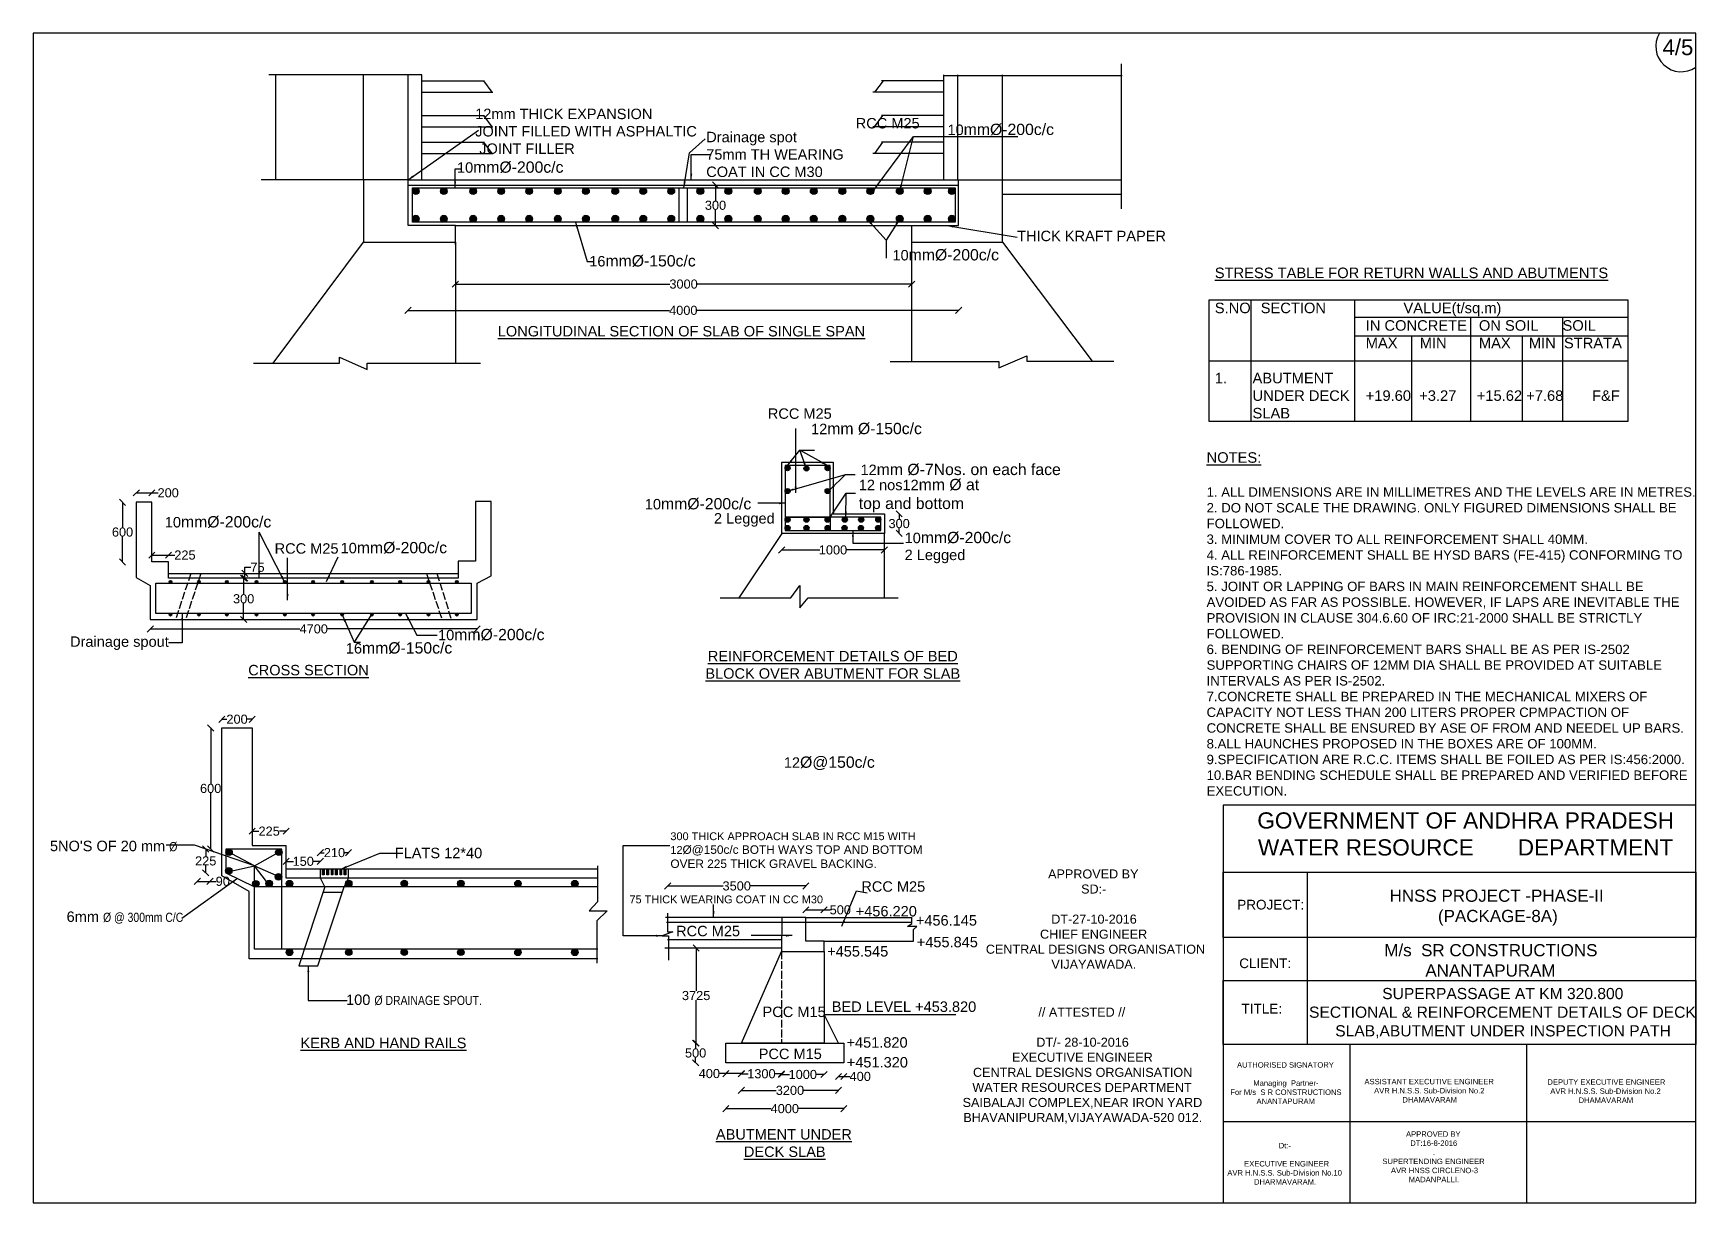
# Model space of a CAD drawing. Header units: millimetres. Extents: x 5124 to 6568637, y 2311 to 91879094.
# Drawn here: x 3844488 to 3870007, y 45936271 to 45954216 of the extents above; entities that cross this region are included whole.
import ezdxf

# ---------------------------------------------------------------- set-up
doc = ezdxf.new("R2010")
doc.units = ezdxf.units.MM
doc.header["$MEASUREMENT"] = 0
doc.linetypes.add('ACAD_ISO02W100', pattern=[15, 12, -3])
for name, color, linetype in [('DIMENSION', 7, 'Continuous'), ('DRAWING', 7, 'Continuous'), ('TEXT', 7, 'Continuous')]:
    doc.layers.add(name, color=color, linetype=linetype)
doc.styles.get("Standard").update_dxf_attribs({"font": 'arial.ttf', "height": 140})
doc.dimstyles.get("Standard").update_dxf_attribs({"dimtxt": 200, "dimasz": 110, "dimexe": 0.18, "dimexo": 0.0625, "dimgap": 0.09, "dimtad": 0, "dimtih": 1, "dimtoh": 1, "dimdec": 0, "dimzin": 0, "dimdsep": 46, "dimtxsty": 'Standard', "dimblk": 'OBLIQUE', "dimcen": 0.09, "dimse1": 1, "dimse2": 1, "dimadec": 0, "dimazin": 0, "dimtfac": 1, "dimtdec": 0, "dimtofl": 0, "dimtmove": 0, "dimatfit": 3, "dimfxl": 1, "dimtolj": 1, "dimtzin": 0, "dimarcsym": 0})

msp = doc.modelspace()

# ---------------------------------------------------------------- texts
at = {"layer": 'DRAWING'}
msp.add_text('4/5', height=242.8, dxfattribs=at).set_placement((3869498.6, 45953880.2))
at = {"layer": 'TEXT', "linetype": 'Continuous', "attachment_point": 1}
for s, insert, char_height, width in [('12mm THICK EXPANSION\\PJOINT FILLED WITH ASPHALTIC  JOINT FILLER', (3851271.7, 45953058.9), 160, 3395.652), ('RCC M25', (3857112.8, 45952915.5), 160, 973.824), ('Drainage spot\\P75mm TH WEARING\\PCOAT IN CC M30', (3854818, 45952704), 160, 2307.11), ('10{\\H1.0833x;mmØ-200c/c}', (3858521.8, 45952828.2), 160, 2310.438), ('10{\\H1.0833x;mmØ-200c/c}', (3850992.2, 45952249.3), 160, 2310.438), ('THICK KRAFT PAPER', (3859590, 45951186), 160, 2310.438), ('16{\\H1.0833x;mmØ-150c/c}', (3853022.5, 45950811), 160, 2310.438), ('10{\\H1.0833x;mmØ-200c/c}', (3857677.1, 45950904.1), 160, 2310.438), ('{\\H1.1148x;\\LSTRESS TABLE FOR RETURN WALLS AND ABUTMENTS\\P\\P\\lS.NO^I  SECTION^I^I^IVALUE(t/sq.m)\\P^I^I^I^IIN CONCRETE^ION SOIL^I  SOIL\\P^I^I^I^IMAX^I    MIN^IMAX^I   MIN  STRATA\\P\\P1.^IABUTMENT \\P^IUNDER DECK^I+19.60  +3.27     +15.62 +7.68^IF&F\\P^ISLAB^I}', (3862624.5, 45950620.6), 144.789, 7565.193), ('\\pi980.52;{\\LLONGITUDINAL SECTION OF SLAB OF SINGLE SPAN}', (3850638, 45949724.3), 160, 7565.193), ('RCC M25', (3855763.7, 45948460.1), 160, 2310.438), ('12{\\H1.0833x;mm Ø-150c/c}', (3856427.3, 45948237.8), 160, 2310.438), ('{\\H1.1148x;\\LNOTES: \\P\\P}1. ALL DIMENSIONS ARE IN MILLIMETRES AND THE LEVELS ARE IN METRES. \\P2. DO NOT SCALE THE DRAWING. ONLY FIGURED DIMENSIONS SHALL BE FOLLOWED. \\P3. MINIMUM COVER TO ALL REINFORCEMENT SHALL 40MM.\\P4. ALL REINFORCEMENT SHALL BE HYSD BARS (FE-415) CONFORMING TO IS:786-1985. \\P5. JOINT OR LAPPING OF BARS IN MAIN REINFORCEMENT SHALL BE AVOIDED AS FAR AS POSSIBLE. HOWEVER, IF LAPS ARE INEVITABLE THE PROVISION IN CLAUSE 304.6.60 OF IRC:21-2000 SHALL BE STRICTLY FOLLOWED. \\P6. BENDING OF REINFORCEMENT BARS SHALL BE AS PER IS-2502 SUPPORTING CHAIRS OF 12MM DIA SHALL BE PROVIDED AT SUITABLE INTERVALS AS PER IS-2502. \\P7.CONCRETE SHALL BE PREPARED IN THE MECHANICAL MIXERS OF CAPACITY NOT LESS THAN 200 LITERS PROPER CPMPACTION OF CONCRETE SHALL BE ENSURED BY ASE OF FROM AND NEEDEL UP BARS.\\P8.ALL HAUNCHES PROPOSED IN THE BOXES ARE OF 100MM.\\P9.SPECIFICATION ARE R.C.C. ITEMS SHALL BE FOILED AS PER IS:456:2000.\\P10.BAR BENDING SCHEDULE SHALL BE PREPARED AND VERIFIED BEFORE  EXECUTION. ', (3862498.8, 45947787.2), 144.7894, 7565.193), ('12{\\H1.0833x;mm Ø-7Nos. on each face}', (3857186.3, 45947610.4), 160, 3305.545), ('12 nos12{\\H1.0833x;mm Ø at top and bottom}', (3857159.8, 45947378.1), 160, 1847.793), ('10{\\H1.0833x;mmØ-200c/c}', (3853875.3, 45947083.8), 160, 2310.438), ('10{\\H1.0833x;mmØ-200c/c}', (3846506.8, 45946806.8), 160, 2310.438), ('2 Legged', (3854936.8, 45946853.3), 160, 917.726), ('10{\\H1.0833x;mmØ-200c/c}', (3857863.3, 45946565.6), 160, 2310.438), ('RCC M25', (3848192.8, 45946390.8), 160, 2310.438), ('10{\\H1.0833x;mmØ-200c/c}', (3849205.8, 45946410.3), 160, 2310.438), ('2 Legged', (3857863.3, 45946292.1), 160, 917.726), ('Drainage spout', (3845052.3, 45944961.8), 160, 1515.925), ('10{\\H1.0833x;mmØ-200c/c}', (3850701.8, 45945076.3), 160, 2310.438), ('16{\\H1.0833x;mmØ-150c/c}', (3849285.8, 45944871.8), 160, 2310.438), ('\\pi47.021;{\\LREINFORCEMENT DETAILS OF BED\\P\\pi8.9855;BLOCK OVER ABUTMENT FOR SLAB}', (3854795.6, 45944739.2), 160, 3902.064), ('\\pi6.3662;{\\LCROSS SECTION}', (3847781.1, 45944524.2), 160, 1833.742), ('12{\\H1.0833x;Ø@150c/c}', (3856009.3, 45943118.8), 160, 2310.438), ('300 THICK APPROACH SLAB IN RCC M15 WITH 12{\\H1.0833x;Ø@150c/c BOTH WAYS TOP AND BOTTOM OVER 225 THICK GRAVEL BACKING.\\P} ', (3854268, 45941954.9), 120, 4254.806), ("5NO'S OF 20 mm {\\fArial Narrow|b0|i0|c0|p34;\\H0.875x;Ø}", (3844744.1, 45941825.7), 160, 2185.093), ('FLATS 12*40', (3850037.4, 45941718.1), 160, 2185.093), ('RCC M25', (3857198.7, 45941203.5), 160, 973.824), ('75 THICK WEARING COAT IN CC M30', (3853639.3, 45940985.9), 120, 2964.529), ('6mm {\\fArial Narrow|b0|i0|c0|p34;\\H0.875x;Ø @ 300mm C/C}', (3844999.9, 45940741.1), 160, 2185.093), ('+456.220', (3857112.7, 45940824.6), 160, 973.824), ('+456.145', (3858035.7, 45940684.2), 160, 973.824), ('RCC M25', (3854355.7, 45940520.7), 160, 973.824), ('+455.845', (3858049.7, 45940351.5), 160, 973.824), ('+455.545', (3856674.2, 45940209.2), 160, 973.824), ('100 {\\fArial Narrow|b0|i0|c0|p34;\\H0.875x;Ø DRAINAGE SPOUT.}', (3849289.9, 45939466.1), 160, 2185.093), ('BED LEVEL +453.820', (3856744.7, 45939360.2), 160, 2410.996), ('PCC M15', (3855682.7, 45939280.6), 160, 973.824), ('+451.820', (3856971.1, 45938811), 160, 973.824), ('\\pi8.9855;{\\LKERB AND HAND RAILS}', (3848581.3, 45938803.8), 160, 2536.17), ('PCC M15', (3855623.6, 45938635.5), 160, 973.824), ('+451.320', (3856975.2, 45938506.7), 160, 973.824), ('\\pi0.8;{\\LABUTMENT UNDER \\P\\pi429.72;DECK SLAB}', (3854966.3, 45937400.9), 160, 2084.983)]:
    msp.add_mtext(s, dxfattribs=dict(at, insert=insert, char_height=char_height, width=width))
at = {"layer": 'TEXT', "color": 7, "insert": (3866475.1, 45941928.8), "char_height": 248.237, "width": 7079.399, "attachment_point": 5}
msp.add_mtext('GOVERNMENT OF ANDHRA PRADESH\\PWATER RESOURCE       DEPARTMENT', dxfattribs=at)
at = {"layer": 'TEXT', "attachment_point": 1}
for s, insert, char_height, width in [('\\pi2784.3;APPROVED BY\\P\\pi3291.2;SD:-  \\P\\pi3477.4;\\P\\pi2833;DT-27-10-2016\\P\\pi2660.7;CHIEF ENGINEER                \\P\\pi1775.2; CENTRAL DESIGNS ORGANISATION\\P\\pi2835.5;VIJAYAWADA.', (3857281.2, 45941385.5), 138.563, 6954.896), ('PROJECT:', (3862969, 45940919.5), 148.62, 1386.657), ('\\pi2037.4;HNSS PROJECT -PHASE-II\\P\\pi2707.8; (PACKAGE-8A)\\P\\pi3622.8; ', (3863270, 45941075.9), 186.57, 7317.974), ('\\pi760.77;M/s  SR CONSTRUCTIONS \\P\\pi1391.2;ANANTAPURAM', (3864465.8, 45940239.8), 186.57, 4761.058), ('CLIENT:', (3863000.5, 45940020), 148.62, 1386.657), ('TITLE:', (3863034.7, 45939323.5), 148.62, 805.898), ('\\pi1226.8;SUPERPASSAGE AT KM 320.800\\P\\pi103.48;SECTIONAL & REINFORCEMENT DETAILS OF DECK \\P\\pi505.67;SLAB,ABUTMENT UNDER INSPECTION PATH', (3863967.6, 45939567.1), 171.524, 6133.8), ('\\pi2810.6;// ATTESTED //\\P\\pi3477.4;\\P\\pi2779.2;DT/- 28-10-2016\\P\\pi2405.3;EXECUTIVE ENGINEER                \\P\\pi1806.9;CENTRAL DESIGNS ORGANISATION\\P\\pi1797.4;WATER RESOURCES DEPARTMENT\\P\\pi1647.5;SAIBALAJI COMPLEX,NEAR IRON YARD\\P\\pi1658.8;BHAVANIPURAM,VIJAYAWADA-520 012.', (3857105.7, 45939265.6), 138.563, 6954.896), ('\\pi1356;AUTHORISED SIGNATORY\\P\\pi2098.9;\\P\\pi1605;Managing  Partner-\\P\\pi1253.2;For M/s  S R CONSTRUCTIONS\\P\\pi1655.4;ANANTAPURAM', (3861610, 45938427.8), 83.631, 4197.711), ('\\pi2098.9;\\P\\P\\pi1106.3;ASSISTANT EXECUTIVE ENGINEER\\P\\pi1254.6;AVR H.N.S.S. Sub-Division No.2\\P\\pi1689.1;DHAMAVARAM', (3863815.4, 45938450.7), 83.631, 4197.711), ('\\pi2082.6; \\P\\pi2098.9;\\P\\pi1177.7; DEPUTY EXECUTIVE ENGINEER\\P\\pi1254.6;AVR H.N.S.S. Sub-Division No.2\\P\\pi1689.1;DHAMAVARAM', (3866520.1, 45938444.2), 83.631, 4197.711), ('\\pi1680.5;APPROVED BY\\P\\pi1745.6;DT:16-8-2016 \\P\\pi2093;.  \\P\\pi1316.7;SUPERTENDING ENGINEER                \\P\\pi1416.6; AVR HNSS CIRCLENO-3\\P\\pi1721.9;MADANPALLI.', (3863879.7, 45937366.7), 83.631, 4197.711), ('\\pi2011.1;Dt:- \\P\\pi2098.9;\\P\\pi1414.7;  EXECUTIVE ENGINEER\\P\\pi1221.8;AVR H.N.S.S. Sub-Division No.10\\P\\pi1631.3;DHARMAVARAM.', (3861595.2, 45937190.3), 83.631, 4197.711)]:
    msp.add_mtext(s, dxfattribs=dict(at, insert=insert, char_height=char_height, width=width))

# ---------------------------------------------------------------- blocks, each defined once
blk = doc.blocks.new('_Oblique')
at = {"color": 0, "linetype": 'ByBlock', "lineweight": -2}
blk.add_line((-0.5, -0.5), (0.5, 0.5), dxfattribs=at)
blk = doc.blocks.new('*D99')
at = {"layer": 'Defpoints', "color": 0, "linetype": 'Continuous', "transparency": 16777216}
for p in [(3854960, 45951887), (3854960, 45951887), (3854960, 45951265)]:
    blk.add_point(p, dxfattribs=at)
at = {"layer": 'DIMENSION', "color": 0, "linetype": 'Continuous', "lineweight": -2, "transparency": 16777216}
for p, q in [((3854960, 45951887), (3854960, 45951648)), ((3854960, 45951265), (3854960, 45951505))]:
    blk.add_line(p, q, dxfattribs=at)
at = {"layer": 'DIMENSION', "color": 0, "linetype": 'Continuous', "lineweight": -2, "transparency": 16777216, "xscale": 95, "yscale": 95, "zscale": 95}
for p, rotation in [((3854960, 45951887), 90), ((3854960, 45951265), 270)]:
    blk.add_blockref('_Oblique', p, dxfattribs=dict(at, rotation=rotation))
at = {"layer": 'DIMENSION', "color": 0, "linetype": 'Continuous', "transparency": 16777216, "insert": (3854960, 45951576), "char_height": 140, "attachment_point": 5}
blk.add_mtext('\\A1;300', dxfattribs=at)
blk = doc.blocks.new('*D100')
at = {"layer": 'Defpoints', "color": 0, "linetype": 'Continuous', "transparency": 16777216}
for p in [(3850968, 45950367), (3857971, 45950367), (3857971, 45950367)]:
    blk.add_point(p, dxfattribs=at)
at = {"layer": 'DIMENSION', "color": 0, "linetype": 'Continuous', "lineweight": -2, "transparency": 16777216}
for p, q in [((3850968, 45950367), (3854261, 45950367)), ((3857971, 45950367), (3854679, 45950367))]:
    blk.add_line(p, q, dxfattribs=at)
at = {"layer": 'DIMENSION', "color": 0, "linetype": 'Continuous', "lineweight": -2, "transparency": 16777216, "xscale": 95, "yscale": 95, "zscale": 95, "rotation": 180}
blk.add_blockref('_Oblique', (3850968, 45950367), dxfattribs=at)
at = {"layer": 'DIMENSION', "color": 0, "linetype": 'Continuous', "lineweight": -2, "transparency": 16777216, "xscale": 95, "yscale": 95, "zscale": 95}
blk.add_blockref('_Oblique', (3857971, 45950367), dxfattribs=at)
at = {"layer": 'DIMENSION', "color": 0, "linetype": 'Continuous', "transparency": 16777216, "insert": (3854470, 45950367), "char_height": 140, "attachment_point": 5}
blk.add_mtext('\\A1;3000', dxfattribs=at)
blk = doc.blocks.new('*D101')
at = {"layer": 'Defpoints', "color": 0, "linetype": 'Continuous', "transparency": 16777216}
for p in [(3850240, 45951265), (3858692, 45951265), (3858692, 45949964)]:
    blk.add_point(p, dxfattribs=at)
at = {"layer": 'DIMENSION', "color": 0, "linetype": 'Continuous', "lineweight": -2, "transparency": 16777216}
for p, q in [((3850240, 45949964), (3854254, 45949964)), ((3858692, 45949964), (3854678, 45949964))]:
    blk.add_line(p, q, dxfattribs=at)
at = {"layer": 'DIMENSION', "color": 0, "linetype": 'Continuous', "lineweight": -2, "transparency": 16777216, "xscale": 95, "yscale": 95, "zscale": 95, "rotation": 180}
blk.add_blockref('_Oblique', (3850240, 45949964), dxfattribs=at)
at = {"layer": 'DIMENSION', "color": 0, "linetype": 'Continuous', "lineweight": -2, "transparency": 16777216, "xscale": 95, "yscale": 95, "zscale": 95}
blk.add_blockref('_Oblique', (3858692, 45949964), dxfattribs=at)
at = {"layer": 'DIMENSION', "color": 0, "linetype": 'Continuous', "transparency": 16777216, "insert": (3854466, 45949964), "char_height": 140, "attachment_point": 5}
blk.add_mtext('\\A1;4000', dxfattribs=at)
blk = doc.blocks.new('*D102')
at = {"layer": 'Defpoints', "color": 0, "linetype": 'Continuous', "transparency": 16777216}
for p in [(3857552, 45946842), (3857779, 45946842), (3857552, 45946542)]:
    blk.add_point(p, dxfattribs=at)
at = {"layer": 'DIMENSION', "color": 0, "linetype": 'Continuous', "lineweight": -2, "transparency": 16777216}
for p, q in [((3857779, 45946842), (3857779, 45946763)), ((3857779, 45946542), (3857779, 45946620))]:
    blk.add_line(p, q, dxfattribs=at)
at = {"layer": 'DIMENSION', "color": 0, "linetype": 'Continuous', "lineweight": -2, "transparency": 16777216, "xscale": 95, "yscale": 95, "zscale": 95}
for p, rotation in [((3857779, 45946842), 90), ((3857779, 45946542), 270)]:
    blk.add_blockref('_Oblique', p, dxfattribs=dict(at, rotation=rotation))
at = {"layer": 'DIMENSION', "color": 0, "linetype": 'Continuous', "transparency": 16777216, "insert": (3857779, 45946692), "char_height": 140, "attachment_point": 5}
blk.add_mtext('\\A1;300', dxfattribs=at)
blk = doc.blocks.new('*D103')
at = {"layer": 'Defpoints', "color": 0, "linetype": 'Continuous', "transparency": 16777216}
for p in [(3855976, 45946542), (3857552, 45946542), (3857552, 45946288)]:
    blk.add_point(p, dxfattribs=at)
at = {"layer": 'DIMENSION', "color": 0, "linetype": 'Continuous', "lineweight": -2, "transparency": 16777216}
for p, q in [((3855976, 45946288), (3856562, 45946288)), ((3857552, 45946288), (3856967, 45946288))]:
    blk.add_line(p, q, dxfattribs=at)
at = {"layer": 'DIMENSION', "color": 0, "linetype": 'Continuous', "lineweight": -2, "transparency": 16777216, "xscale": 95, "yscale": 95, "zscale": 95, "rotation": 180}
blk.add_blockref('_Oblique', (3855976, 45946288), dxfattribs=at)
at = {"layer": 'DIMENSION', "color": 0, "linetype": 'Continuous', "lineweight": -2, "transparency": 16777216, "xscale": 95, "yscale": 95, "zscale": 95}
blk.add_blockref('_Oblique', (3857552, 45946288), dxfattribs=at)
at = {"layer": 'DIMENSION', "color": 0, "linetype": 'Continuous', "transparency": 16777216, "insert": (3856764, 45946288), "char_height": 140, "attachment_point": 5}
blk.add_mtext('\\A1;1000', dxfattribs=at)
blk = doc.blocks.new('*D104')
at = {"layer": 'Defpoints', "color": 0, "linetype": 'Continuous', "transparency": 16777216}
for p in [(3846070, 45947020), (3846308, 45947164), (3846308, 45947020)]:
    blk.add_point(p, dxfattribs=at)
at = {"layer": 'DIMENSION', "color": 0, "linetype": 'Continuous', "lineweight": -2, "transparency": 16777216}
for p, q in [((3846070, 45947164), (3846308, 45947164)), ((3846308, 45947164), (3846403, 45947164))]:
    blk.add_line(p, q, dxfattribs=at)
at = {"layer": 'DIMENSION', "color": 0, "linetype": 'Continuous', "lineweight": -2, "transparency": 16777216, "xscale": 95, "yscale": 95, "zscale": 95, "rotation": 180}
blk.add_blockref('_Oblique', (3846070, 45947164), dxfattribs=at)
at = {"layer": 'DIMENSION', "color": 0, "linetype": 'Continuous', "lineweight": -2, "transparency": 16777216, "xscale": 95, "yscale": 95, "zscale": 95}
blk.add_blockref('_Oblique', (3846308, 45947164), dxfattribs=at)
at = {"layer": 'DIMENSION', "color": 0, "linetype": 'Continuous', "transparency": 16777216, "insert": (3846559, 45947164), "char_height": 140, "attachment_point": 5}
blk.add_mtext('\\A1;200', dxfattribs=at)
blk = doc.blocks.new('*D105')
at = {"layer": 'Defpoints', "color": 0, "linetype": 'Continuous', "transparency": 16777216}
for p in [(3846070, 45947020), (3845858, 45946104), (3846308, 45946104)]:
    blk.add_point(p, dxfattribs=at)
at = {"layer": 'DIMENSION', "color": 0, "linetype": 'Continuous', "lineweight": -2, "transparency": 16777216}
for p, q in [((3845858, 45947020), (3845858, 45946633)), ((3845858, 45946104), (3845858, 45946490))]:
    blk.add_line(p, q, dxfattribs=at)
at = {"layer": 'DIMENSION', "color": 0, "linetype": 'Continuous', "lineweight": -2, "transparency": 16777216, "xscale": 95, "yscale": 95, "zscale": 95}
for p, rotation in [((3845858, 45947020), 90), ((3845858, 45946104), 270)]:
    blk.add_blockref('_Oblique', p, dxfattribs=dict(at, rotation=rotation))
at = {"layer": 'DIMENSION', "color": 0, "linetype": 'Continuous', "transparency": 16777216, "insert": (3845858, 45946562), "char_height": 140, "attachment_point": 5}
blk.add_mtext('\\A1;600', dxfattribs=at)
blk = doc.blocks.new('*D106')
at = {"layer": 'Defpoints', "color": 0, "linetype": 'Continuous', "transparency": 16777216}
for p in [(3846308, 45946104), (3846564.5, 45946209), (3846564.5, 45946104)]:
    blk.add_point(p, dxfattribs=at)
at = {"layer": 'DIMENSION', "color": 0, "linetype": 'Continuous', "lineweight": -2, "transparency": 16777216}
for p, q in [((3846308, 45946209), (3846564.5, 45946209)), ((3846564.5, 45946209), (3846659.5, 45946209))]:
    blk.add_line(p, q, dxfattribs=at)
at = {"layer": 'DIMENSION', "color": 0, "linetype": 'Continuous', "lineweight": -2, "transparency": 16777216, "xscale": 95, "yscale": 95, "zscale": 95, "rotation": 180}
blk.add_blockref('_Oblique', (3846308, 45946209), dxfattribs=at)
at = {"layer": 'DIMENSION', "color": 0, "linetype": 'Continuous', "lineweight": -2, "transparency": 16777216, "xscale": 95, "yscale": 95, "zscale": 95}
blk.add_blockref('_Oblique', (3846564.5, 45946209), dxfattribs=at)
at = {"layer": 'DIMENSION', "color": 0, "linetype": 'Continuous', "transparency": 16777216, "insert": (3846815.9679, 45946209), "char_height": 140, "attachment_point": 5}
blk.add_mtext('\\A1;225', dxfattribs=at)
blk = doc.blocks.new('*D107')
at = {"layer": 'Defpoints', "color": 0, "linetype": 'Continuous', "transparency": 16777216}
for p in [(3847735, 45945928), (3847735, 45945928), (3847735, 45945856)]:
    blk.add_point(p, dxfattribs=at)
at = {"layer": 'DIMENSION', "color": 0, "linetype": 'Continuous', "lineweight": -2, "transparency": 16777216}
for p, q in [((3847735, 45945928), (3847735, 45946022)), ((3847735, 45946022), (3847830, 45946022)), ((3847735, 45945856), (3847735, 45945928))]:
    blk.add_line(p, q, dxfattribs=at)
at = {"layer": 'DIMENSION', "color": 0, "linetype": 'Continuous', "lineweight": -2, "transparency": 16777216, "xscale": 95, "yscale": 95, "zscale": 95}
for p, rotation in [((3847735, 45945928), 90), ((3847735, 45945856), 270)]:
    blk.add_blockref('_Oblique', p, dxfattribs=dict(at, rotation=rotation))
at = {"layer": 'DIMENSION', "color": 0, "linetype": 'Continuous', "transparency": 16777216, "insert": (3847930, 45946022), "char_height": 140, "attachment_point": 5}
blk.add_mtext('\\A1;75', dxfattribs=at)
blk = doc.blocks.new('*D108')
at = {"layer": 'Defpoints', "color": 0, "linetype": 'Continuous', "transparency": 16777216}
for p in [(3847603, 45945856), (3847603, 45945220), (3847717, 45945220)]:
    blk.add_point(p, dxfattribs=at)
at = {"layer": 'DIMENSION', "color": 0, "linetype": 'Continuous', "lineweight": -2, "transparency": 16777216}
for p, q in [((3847717, 45945856), (3847717, 45945610)), ((3847717, 45945220), (3847717, 45945466))]:
    blk.add_line(p, q, dxfattribs=at)
at = {"layer": 'DIMENSION', "color": 0, "linetype": 'Continuous', "lineweight": -2, "transparency": 16777216, "xscale": 95, "yscale": 95, "zscale": 95}
for p, rotation in [((3847717, 45945856), 90), ((3847717, 45945220), 270)]:
    blk.add_blockref('_Oblique', p, dxfattribs=dict(at, rotation=rotation))
at = {"layer": 'DIMENSION', "color": 0, "linetype": 'Continuous', "transparency": 16777216, "insert": (3847717, 45945538), "char_height": 140, "attachment_point": 5}
blk.add_mtext('\\A1;300', dxfattribs=at)
blk = doc.blocks.new('*D109')
at = {"layer": 'Defpoints', "color": 0, "linetype": 'Continuous', "transparency": 16777216}
for p in [(3846284, 45945220), (3851302, 45945220), (3851302, 45945076)]:
    blk.add_point(p, dxfattribs=at)
at = {"layer": 'DIMENSION', "color": 0, "linetype": 'Continuous', "lineweight": -2, "transparency": 16777216}
for p, q in [((3846284, 45945076), (3848582, 45945076)), ((3851302, 45945076), (3849005, 45945076))]:
    blk.add_line(p, q, dxfattribs=at)
at = {"layer": 'DIMENSION', "color": 0, "linetype": 'Continuous', "lineweight": -2, "transparency": 16777216, "xscale": 95, "yscale": 95, "zscale": 95, "rotation": 180}
blk.add_blockref('_Oblique', (3846284, 45945076), dxfattribs=at)
at = {"layer": 'DIMENSION', "color": 0, "linetype": 'Continuous', "lineweight": -2, "transparency": 16777216, "xscale": 95, "yscale": 95, "zscale": 95}
blk.add_blockref('_Oblique', (3851302, 45945076), dxfattribs=at)
at = {"layer": 'DIMENSION', "color": 0, "linetype": 'Continuous', "transparency": 16777216, "insert": (3848793, 45945076), "char_height": 140, "attachment_point": 5}
blk.add_mtext('\\A1;4700', dxfattribs=at)
blk = doc.blocks.new('*D110')
at = {"layer": 'Defpoints', "color": 0, "linetype": 'Continuous', "transparency": 16777216}
for p in [(3847848, 45943690), (3847383, 45943557), (3847848, 45943557)]:
    blk.add_point(p, dxfattribs=at)
at = {"layer": 'DIMENSION', "color": 0, "linetype": 'Continuous', "lineweight": -2, "transparency": 16777216}
for p, q in [((3847383, 45943690), (3847460, 45943690)), ((3847848, 45943690), (3847771, 45943690))]:
    blk.add_line(p, q, dxfattribs=at)
at = {"layer": 'DIMENSION', "color": 0, "linetype": 'Continuous', "lineweight": -2, "transparency": 16777216, "xscale": 95, "yscale": 95, "zscale": 95, "rotation": 180}
blk.add_blockref('_Oblique', (3847383, 45943690), dxfattribs=at)
at = {"layer": 'DIMENSION', "color": 0, "linetype": 'Continuous', "lineweight": -2, "transparency": 16777216, "xscale": 95, "yscale": 95, "zscale": 95}
blk.add_blockref('_Oblique', (3847848, 45943690), dxfattribs=at)
at = {"layer": 'DIMENSION', "color": 0, "linetype": 'Continuous', "transparency": 16777216, "insert": (3847616, 45943690), "char_height": 140, "attachment_point": 5}
blk.add_mtext('\\A1;200', dxfattribs=at)
blk = doc.blocks.new('*D111')
at = {"layer": 'Defpoints', "color": 0, "linetype": 'Continuous', "transparency": 16777216}
for p in [(3847383, 45943557), (3847211, 45941699), (3847444, 45941699)]:
    blk.add_point(p, dxfattribs=at)
at = {"layer": 'DIMENSION', "color": 0, "linetype": 'Continuous', "lineweight": -2, "transparency": 16777216}
for p, q in [((3847211, 45943557), (3847211, 45942700)), ((3847211, 45941699), (3847211, 45942556))]:
    blk.add_line(p, q, dxfattribs=at)
at = {"layer": 'DIMENSION', "color": 0, "linetype": 'Continuous', "lineweight": -2, "transparency": 16777216, "xscale": 95, "yscale": 95, "zscale": 95}
for p, rotation in [((3847211, 45943557), 90), ((3847211, 45941699), 270)]:
    blk.add_blockref('_Oblique', p, dxfattribs=dict(at, rotation=rotation))
at = {"layer": 'DIMENSION', "color": 0, "linetype": 'Continuous', "transparency": 16777216, "insert": (3847211, 45942628), "char_height": 140, "attachment_point": 5}
blk.add_mtext('\\A1;600', dxfattribs=at)
blk = doc.blocks.new('*D112')
at = {"layer": 'Defpoints', "color": 0, "linetype": 'Continuous', "transparency": 16777216}
for p in [(3848369.5, 45941972.5), (3847848, 45941755), (3848369.5, 45941754)]:
    blk.add_point(p, dxfattribs=at)
at = {"layer": 'DIMENSION', "color": 0, "linetype": 'Continuous', "lineweight": -2, "transparency": 16777216}
for p, q in [((3847848, 45941972.5), (3847952.2821, 45941972.5)), ((3848369.5, 45941972.5), (3848265.2179, 45941972.5))]:
    blk.add_line(p, q, dxfattribs=at)
at = {"layer": 'DIMENSION', "color": 0, "linetype": 'Continuous', "lineweight": -2, "transparency": 16777216, "xscale": 95, "yscale": 95, "zscale": 95, "rotation": 180}
blk.add_blockref('_Oblique', (3847848, 45941972.5), dxfattribs=at)
at = {"layer": 'DIMENSION', "color": 0, "linetype": 'Continuous', "lineweight": -2, "transparency": 16777216, "xscale": 95, "yscale": 95, "zscale": 95}
blk.add_blockref('_Oblique', (3848369.5, 45941972.5), dxfattribs=at)
at = {"layer": 'DIMENSION', "color": 0, "linetype": 'Continuous', "transparency": 16777216, "insert": (3848108.75, 45941972.5), "char_height": 140, "attachment_point": 5}
blk.add_mtext('\\A1;225', dxfattribs=at)
blk = doc.blocks.new('*D113')
at = {"layer": 'Defpoints', "color": 0, "linetype": 'Continuous', "transparency": 16777216}
for p in [(3848370, 45941392), (3848895, 45941510), (3848895, 45941392)]:
    blk.add_point(p, dxfattribs=at)
at = {"layer": 'DIMENSION', "color": 0, "linetype": 'Continuous', "lineweight": -2, "transparency": 16777216}
for p, q in [((3848370, 45941510), (3848484, 45941510)), ((3848895, 45941510), (3848780, 45941510))]:
    blk.add_line(p, q, dxfattribs=at)
at = {"layer": 'DIMENSION', "color": 0, "linetype": 'Continuous', "lineweight": -2, "transparency": 16777216, "xscale": 95, "yscale": 95, "zscale": 95, "rotation": 180}
blk.add_blockref('_Oblique', (3848370, 45941510), dxfattribs=at)
at = {"layer": 'DIMENSION', "color": 0, "linetype": 'Continuous', "lineweight": -2, "transparency": 16777216, "xscale": 95, "yscale": 95, "zscale": 95}
blk.add_blockref('_Oblique', (3848895, 45941510), dxfattribs=at)
at = {"layer": 'DIMENSION', "color": 0, "linetype": 'Continuous', "transparency": 16777216, "insert": (3848632, 45941510), "char_height": 140, "attachment_point": 5}
blk.add_mtext('\\A1;150', dxfattribs=at)
blk = doc.blocks.new('*D114')
at = {"layer": 'Defpoints', "color": 0, "linetype": 'Continuous', "transparency": 16777216}
for p in [(3849327, 45941643), (3848895, 45941392), (3849327, 45941392)]:
    blk.add_point(p, dxfattribs=at)
at = {"layer": 'DIMENSION', "color": 0, "linetype": 'Continuous', "lineweight": -2, "transparency": 16777216}
for p, q in [((3848895, 45941643), (3848955, 45941643)), ((3849327, 45941643), (3849267, 45941643))]:
    blk.add_line(p, q, dxfattribs=at)
at = {"layer": 'DIMENSION', "color": 0, "linetype": 'Continuous', "lineweight": -2, "transparency": 16777216, "xscale": 95, "yscale": 95, "zscale": 95, "rotation": 180}
blk.add_blockref('_Oblique', (3848895, 45941643), dxfattribs=at)
at = {"layer": 'DIMENSION', "color": 0, "linetype": 'Continuous', "lineweight": -2, "transparency": 16777216, "xscale": 95, "yscale": 95, "zscale": 95}
blk.add_blockref('_Oblique', (3849327, 45941643), dxfattribs=at)
at = {"layer": 'DIMENSION', "color": 0, "linetype": 'Continuous', "transparency": 16777216, "insert": (3849111, 45941643), "char_height": 140, "attachment_point": 5}
blk.add_mtext('\\A1;210', dxfattribs=at)
blk = doc.blocks.new('*D115')
at = {"layer": 'Defpoints', "color": 0, "linetype": 'Continuous', "transparency": 16777216}
for p in [(3847444, 45941699), (3847135, 45941334), (3847444, 45941334)]:
    blk.add_point(p, dxfattribs=at)
at = {"layer": 'DIMENSION', "color": 0, "linetype": 'Continuous', "lineweight": -2, "transparency": 16777216}
for p, q in [((3847135, 45941699), (3847135, 45941588)), ((3847135, 45941334), (3847135, 45941445))]:
    blk.add_line(p, q, dxfattribs=at)
at = {"layer": 'DIMENSION', "color": 0, "linetype": 'Continuous', "lineweight": -2, "transparency": 16777216, "xscale": 95, "yscale": 95, "zscale": 95}
for p, rotation in [((3847135, 45941699), 90), ((3847135, 45941334), 270)]:
    blk.add_blockref('_Oblique', p, dxfattribs=dict(at, rotation=rotation))
at = {"layer": 'DIMENSION', "color": 0, "linetype": 'Continuous', "transparency": 16777216, "insert": (3847135, 45941516), "char_height": 140, "attachment_point": 5}
blk.add_mtext('\\A1;225', dxfattribs=at)
blk = doc.blocks.new('*D116')
at = {"layer": 'Defpoints', "color": 0, "linetype": 'Continuous', "transparency": 16777216}
for p in [(3847007, 45941337), (3847202, 45941330), (3847202, 45941203)]:
    blk.add_point(p, dxfattribs=at)
at = {"layer": 'DIMENSION', "color": 0, "linetype": 'Continuous', "lineweight": -2, "transparency": 16777216}
for p, q in [((3847007, 45941203), (3847202, 45941203)), ((3847202, 45941203), (3847297, 45941203))]:
    blk.add_line(p, q, dxfattribs=at)
at = {"layer": 'DIMENSION', "color": 0, "linetype": 'Continuous', "lineweight": -2, "transparency": 16777216, "xscale": 95, "yscale": 95, "zscale": 95, "rotation": 180}
blk.add_blockref('_Oblique', (3847007, 45941203), dxfattribs=at)
at = {"layer": 'DIMENSION', "color": 0, "linetype": 'Continuous', "lineweight": -2, "transparency": 16777216, "xscale": 95, "yscale": 95, "zscale": 95}
blk.add_blockref('_Oblique', (3847202, 45941203), dxfattribs=at)
at = {"layer": 'DIMENSION', "color": 0, "linetype": 'Continuous', "transparency": 16777216, "insert": (3847397, 45941203), "char_height": 140, "attachment_point": 5}
blk.add_mtext('\\A1;90', dxfattribs=at)
blk = doc.blocks.new('*D117')
at = {"layer": 'Defpoints', "color": 0, "linetype": 'Continuous', "transparency": 16777216}
for p in [(3856347, 45941132), (3854225, 45940647), (3856347, 45940647)]:
    blk.add_point(p, dxfattribs=at)
at = {"layer": 'DIMENSION', "color": 0, "linetype": 'Continuous', "lineweight": -2, "transparency": 16777216}
for p, q in [((3854225, 45941132), (3855077, 45941132)), ((3856347, 45941132), (3855495, 45941132))]:
    blk.add_line(p, q, dxfattribs=at)
at = {"layer": 'DIMENSION', "color": 0, "linetype": 'Continuous', "lineweight": -2, "transparency": 16777216, "xscale": 95, "yscale": 95, "zscale": 95, "rotation": 180}
blk.add_blockref('_Oblique', (3854225, 45941132), dxfattribs=at)
at = {"layer": 'DIMENSION', "color": 0, "linetype": 'Continuous', "lineweight": -2, "transparency": 16777216, "xscale": 95, "yscale": 95, "zscale": 95}
blk.add_blockref('_Oblique', (3856347, 45941132), dxfattribs=at)
at = {"layer": 'DIMENSION', "color": 0, "linetype": 'Continuous', "transparency": 16777216, "insert": (3855286, 45941132), "char_height": 140, "attachment_point": 5}
blk.add_mtext('\\A1;3500', dxfattribs=at)
blk = doc.blocks.new('*D118')
at = {"layer": 'Defpoints', "color": 0, "linetype": 'Continuous', "transparency": 16777216}
for p in [(3856347, 45940647), (3856626.5, 45940765), (3856626.5, 45940285)]:
    blk.add_point(p, dxfattribs=at)
at = {"layer": 'DIMENSION', "color": 0, "linetype": 'Continuous', "lineweight": -2, "transparency": 16777216}
for p, q in [((3856347, 45940765), (3856626.5, 45940765)), ((3856626.5, 45940765), (3856721.5, 45940765))]:
    blk.add_line(p, q, dxfattribs=at)
at = {"layer": 'DIMENSION', "color": 0, "linetype": 'Continuous', "lineweight": -2, "transparency": 16777216, "xscale": 95, "yscale": 95, "zscale": 95, "rotation": 180}
blk.add_blockref('_Oblique', (3856347, 45940765), dxfattribs=at)
at = {"layer": 'DIMENSION', "color": 0, "linetype": 'Continuous', "lineweight": -2, "transparency": 16777216, "xscale": 95, "yscale": 95, "zscale": 95}
blk.add_blockref('_Oblique', (3856626.5, 45940765), dxfattribs=at)
at = {"layer": 'DIMENSION', "color": 0, "linetype": 'Continuous', "transparency": 16777216, "insert": (3856876.010191, 45940765), "char_height": 140, "attachment_point": 5}
blk.add_mtext('\\A1;500', dxfattribs=at)
blk = doc.blocks.new('*D119')
at = {"layer": 'Defpoints', "color": 0, "linetype": 'Continuous', "transparency": 16777216}
for p in [(3854663, 45940180), (3855118, 45940180), (3855118, 45938720)]:
    blk.add_point(p, dxfattribs=at)
at = {"layer": 'DIMENSION', "color": 0, "linetype": 'Continuous', "lineweight": -2, "transparency": 16777216}
for p, q in [((3854663, 45940180), (3854663, 45939522)), ((3854663, 45938720), (3854663, 45939379))]:
    blk.add_line(p, q, dxfattribs=at)
at = {"layer": 'DIMENSION', "color": 0, "linetype": 'Continuous', "lineweight": -2, "transparency": 16777216, "xscale": 95, "yscale": 95, "zscale": 95}
for p, rotation in [((3854663, 45940180), 90), ((3854663, 45938720), 270)]:
    blk.add_blockref('_Oblique', p, dxfattribs=dict(at, rotation=rotation))
at = {"layer": 'DIMENSION', "color": 0, "linetype": 'Continuous', "transparency": 16777216, "insert": (3854663, 45939450), "char_height": 140, "attachment_point": 5}
blk.add_mtext('\\A1;3725', dxfattribs=at)
blk = doc.blocks.new('*D120')
at = {"layer": 'Defpoints', "color": 0, "linetype": 'Continuous', "transparency": 16777216}
for p in [(3854655, 45938720), (3855118, 45938720), (3855118, 45938418)]:
    blk.add_point(p, dxfattribs=at)
at = {"layer": 'DIMENSION', "color": 0, "linetype": 'Continuous', "lineweight": -2, "transparency": 16777216}
for p, q in [((3854655, 45938720), (3854655, 45938641)), ((3854655, 45938418), (3854655, 45938497))]:
    blk.add_line(p, q, dxfattribs=at)
at = {"layer": 'DIMENSION', "color": 0, "linetype": 'Continuous', "lineweight": -2, "transparency": 16777216, "xscale": 95, "yscale": 95, "zscale": 95}
for p, rotation in [((3854655, 45938720), 90), ((3854655, 45938418), 270)]:
    blk.add_blockref('_Oblique', p, dxfattribs=dict(at, rotation=rotation))
at = {"layer": 'DIMENSION', "color": 0, "linetype": 'Continuous', "transparency": 16777216, "insert": (3854655, 45938569), "char_height": 140, "attachment_point": 5}
blk.add_mtext('\\A1;500', dxfattribs=at)
blk = doc.blocks.new('*D121')
at = {"layer": 'Defpoints', "color": 0, "linetype": 'Continuous', "transparency": 16777216}
for p in [(3855118, 45938720), (3855358, 45938720), (3855118, 45938253)]:
    blk.add_point(p, dxfattribs=at)
at = {"layer": 'DIMENSION', "color": 0, "linetype": 'Continuous', "lineweight": -2, "transparency": 16777216}
for p, q in [((3855118, 45938253), (3855024, 45938253)), ((3855358, 45938253), (3855118, 45938253))]:
    blk.add_line(p, q, dxfattribs=at)
at = {"layer": 'DIMENSION', "color": 0, "linetype": 'Continuous', "lineweight": -2, "transparency": 16777216, "xscale": 95, "yscale": 95, "zscale": 95, "rotation": 180}
blk.add_blockref('_Oblique', (3855118, 45938253), dxfattribs=at)
at = {"layer": 'DIMENSION', "color": 0, "linetype": 'Continuous', "lineweight": -2, "transparency": 16777216, "xscale": 95, "yscale": 95, "zscale": 95}
blk.add_blockref('_Oblique', (3855358, 45938253), dxfattribs=at)
at = {"layer": 'DIMENSION', "color": 0, "linetype": 'Continuous', "transparency": 16777216, "insert": (3854866, 45938253), "char_height": 140, "attachment_point": 5}
blk.add_mtext('\\A1;400', dxfattribs=at)
blk = doc.blocks.new('*D122')
at = {"layer": 'Defpoints', "color": 0, "linetype": 'Continuous', "transparency": 16777216}
for p in [(3855358, 45938720), (3855973, 45938720), (3855973, 45938250)]:
    blk.add_point(p, dxfattribs=at)
at = {"layer": 'DIMENSION', "color": 0, "linetype": 'Continuous', "lineweight": -2, "transparency": 16777216}
for p, q in [((3855358, 45938250), (3855463, 45938250)), ((3855973, 45938250), (3855868, 45938250))]:
    blk.add_line(p, q, dxfattribs=at)
at = {"layer": 'DIMENSION', "color": 0, "linetype": 'Continuous', "lineweight": -2, "transparency": 16777216, "xscale": 95, "yscale": 95, "zscale": 95, "rotation": 180}
blk.add_blockref('_Oblique', (3855358, 45938250), dxfattribs=at)
at = {"layer": 'DIMENSION', "color": 0, "linetype": 'Continuous', "lineweight": -2, "transparency": 16777216, "xscale": 95, "yscale": 95, "zscale": 95}
blk.add_blockref('_Oblique', (3855973, 45938250), dxfattribs=at)
at = {"layer": 'DIMENSION', "color": 0, "linetype": 'Continuous', "transparency": 16777216, "insert": (3855665, 45938250), "char_height": 140, "attachment_point": 5}
blk.add_mtext('\\A1;1300', dxfattribs=at)
blk = doc.blocks.new('*D123')
at = {"layer": 'Defpoints', "color": 0, "linetype": 'Continuous', "transparency": 16777216}
for p in [(3855973, 45938720), (3856626, 45938720), (3856626, 45938239)]:
    blk.add_point(p, dxfattribs=at)
at = {"layer": 'DIMENSION', "color": 0, "linetype": 'Continuous', "lineweight": -2, "transparency": 16777216}
for p, q in [((3855973, 45938239), (3856097, 45938239)), ((3856626, 45938239), (3856502, 45938239))]:
    blk.add_line(p, q, dxfattribs=at)
at = {"layer": 'DIMENSION', "color": 0, "linetype": 'Continuous', "lineweight": -2, "transparency": 16777216, "xscale": 95, "yscale": 95, "zscale": 95, "rotation": 180}
blk.add_blockref('_Oblique', (3855973, 45938239), dxfattribs=at)
at = {"layer": 'DIMENSION', "color": 0, "linetype": 'Continuous', "lineweight": -2, "transparency": 16777216, "xscale": 95, "yscale": 95, "zscale": 95}
blk.add_blockref('_Oblique', (3856626, 45938239), dxfattribs=at)
at = {"layer": 'DIMENSION', "color": 0, "linetype": 'Continuous', "transparency": 16777216, "insert": (3856300, 45938239), "char_height": 140, "attachment_point": 5}
blk.add_mtext('\\A1;1000', dxfattribs=at)
blk = doc.blocks.new('*D124')
at = {"layer": 'Defpoints', "color": 0, "linetype": 'Continuous', "transparency": 16777216}
for p in [(3856849, 45938720), (3856930, 45938720), (3856930, 45938209)]:
    blk.add_point(p, dxfattribs=at)
at = {"layer": 'DIMENSION', "color": 0, "linetype": 'Continuous', "lineweight": -2, "transparency": 16777216}
for p, q in [((3856849, 45938209), (3856930, 45938209)), ((3856930, 45938209), (3857025, 45938209))]:
    blk.add_line(p, q, dxfattribs=at)
at = {"layer": 'DIMENSION', "color": 0, "linetype": 'Continuous', "lineweight": -2, "transparency": 16777216, "xscale": 95, "yscale": 95, "zscale": 95, "rotation": 180}
blk.add_blockref('_Oblique', (3856849, 45938209), dxfattribs=at)
at = {"layer": 'DIMENSION', "color": 0, "linetype": 'Continuous', "lineweight": -2, "transparency": 16777216, "xscale": 95, "yscale": 95, "zscale": 95}
blk.add_blockref('_Oblique', (3856930, 45938209), dxfattribs=at)
at = {"layer": 'DIMENSION', "color": 0, "linetype": 'Continuous', "transparency": 16777216, "insert": (3857182, 45938209), "char_height": 140, "attachment_point": 5}
blk.add_mtext('\\A1;400', dxfattribs=at)
blk = doc.blocks.new('*D125')
at = {"layer": 'Defpoints', "color": 0, "linetype": 'Continuous', "transparency": 16777216}
for p in [(3855358, 45938720), (3856849, 45938720), (3856849, 45937995)]:
    blk.add_point(p, dxfattribs=at)
at = {"layer": 'DIMENSION', "color": 0, "linetype": 'Continuous', "lineweight": -2, "transparency": 16777216}
for p, q in [((3855358, 45937995), (3855894, 45937995)), ((3856849, 45937995), (3856312, 45937995))]:
    blk.add_line(p, q, dxfattribs=at)
at = {"layer": 'DIMENSION', "color": 0, "linetype": 'Continuous', "lineweight": -2, "transparency": 16777216, "xscale": 95, "yscale": 95, "zscale": 95, "rotation": 180}
blk.add_blockref('_Oblique', (3855358, 45937995), dxfattribs=at)
at = {"layer": 'DIMENSION', "color": 0, "linetype": 'Continuous', "lineweight": -2, "transparency": 16777216, "xscale": 95, "yscale": 95, "zscale": 95}
blk.add_blockref('_Oblique', (3856849, 45937995), dxfattribs=at)
at = {"layer": 'DIMENSION', "color": 0, "linetype": 'Continuous', "transparency": 16777216, "insert": (3856103, 45937995), "char_height": 140, "attachment_point": 5}
blk.add_mtext('\\A1;3200', dxfattribs=at)
blk = doc.blocks.new('*D126')
at = {"layer": 'Defpoints', "color": 0, "linetype": 'Continuous', "transparency": 16777216}
for p in [(3855118, 45938418), (3856930, 45938418), (3856930, 45937715)]:
    blk.add_point(p, dxfattribs=at)
at = {"layer": 'DIMENSION', "color": 0, "linetype": 'Continuous', "lineweight": -2, "transparency": 16777216}
for p, q in [((3855118, 45937715), (3855813, 45937715)), ((3856930, 45937715), (3856236, 45937715))]:
    blk.add_line(p, q, dxfattribs=at)
at = {"layer": 'DIMENSION', "color": 0, "linetype": 'Continuous', "lineweight": -2, "transparency": 16777216, "xscale": 95, "yscale": 95, "zscale": 95, "rotation": 180}
blk.add_blockref('_Oblique', (3855118, 45937715), dxfattribs=at)
at = {"layer": 'DIMENSION', "color": 0, "linetype": 'Continuous', "lineweight": -2, "transparency": 16777216, "xscale": 95, "yscale": 95, "zscale": 95}
blk.add_blockref('_Oblique', (3856930, 45937715), dxfattribs=at)
at = {"layer": 'DIMENSION', "color": 0, "linetype": 'Continuous', "transparency": 16777216, "insert": (3856024, 45937715), "char_height": 140, "attachment_point": 5}
blk.add_mtext('\\A1;4000', dxfattribs=at)

# ---------------------------------------------------------------- dimensions: what is measured, and where the dimension line sits
at = {"layer": 'DIMENSION', "linetype": 'Continuous'}
for base, p1, p2, text, picture, middle in [((3854960, 45951887.5), (3854960, 45951264.9), (3854960, 45951887.5), '300', '*D99', (3854960, 45951576.2)), ((3845858, 45946104), (3846069.5, 45947019.5), (3846308, 45946104), '600', '*D105', (3845858, 45946561.8)), ((3847735, 45945927.5), (3847735, 45945856.5), (3847735, 45945927.5), '75', '*D107', (3847930.3, 45946022.5)), ((3847717.5, 45945219.5), (3847603, 45945856.5), (3847603, 45945219.5), '300', '*D108', (3847717.5, 45945538)), ((3847211.5, 45941699), (3847383, 45943557), (3847444, 45941699), '600', '*D111', (3847211.5, 45942628)), ((3847135.5, 45941333.5), (3847444, 45941699), (3847444, 45941333.5), '225', '*D115', (3847135.5, 45941516.2)), ((3854663, 45940180), (3855118.5, 45938720.5), (3855118.5, 45940180), '3725', '*D119', (3854663, 45939450.3)), ((3854655.5, 45938720.5), (3855118.5, 45938417.5), (3855118.5, 45938720.5), '500', '*D120', (3854655.5, 45938569))]:
    dim = msp.add_linear_dim(base=base, p1=p1, p2=p2, angle=90, text=text, dimstyle='Standard', override={"dimasz": 95, "dimarcsym": 1}, dxfattribs=at)
    dim.commit()
    dim.dimension.update_dxf_attribs({"geometry": picture, "text_midpoint": middle})
for base, p1, p2, text, picture, middle in [((3858692.2, 45949963.5), (3850240.2, 45951264.9), (3858692.2, 45951264.9), '4000', '*D101', (3854466.2, 45949963.5)), ((3857971.3, 45950367), (3850968.2, 45950367), (3857971.3, 45950367), '3000', '*D100', (3854469.7, 45950367)), ((3846308, 45947163.5), (3846069.5, 45947019.5), (3846308, 45947019.5), '200', '*D104', (3846558.7, 45947163.5)), ((3857552.5, 45946288.5), (3855976.5, 45946542), (3857552.5, 45946542), '1000', '*D103', (3856764.5, 45946288.5)), ((3846564.5, 45946209), (3846308, 45946104), (3846564.5, 45946104), '225', '*D106', (3846816, 45946209)), ((3851302.5, 45945076.3), (3846284, 45945219.5), (3851302.5, 45945219.5), '4700', '*D109', (3848793.2, 45945076.3)), ((3847848, 45943689.5), (3847383, 45943557), (3847848, 45943557), '200', '*D110', (3847615.5, 45943689.5)), ((3848369.5, 45941972.5), (3847848, 45941755), (3848369.5, 45941754), '225', '*D112', (3848108.8, 45941972.5)), ((3849327, 45941643), (3848895, 45941391.5), (3849327, 45941391.5), '210', '*D114', (3849111, 45941643)), ((3848895, 45941510), (3848369.5, 45941391.5), (3848895, 45941391.5), '150', '*D113', (3848632.2, 45941510)), ((3847202, 45941203), (3847007, 45941337), (3847202, 45941330.5), '90', '*D116', (3847397.1, 45941203)), ((3856347, 45941131.5), (3854225, 45940647), (3856347, 45940647), '3500', '*D117', (3855286, 45941131.5)), ((3856626.5, 45940765), (3856347, 45940647), (3856626.5, 45940285), '500', '*D118', (3856876, 45940765)), ((3855118.5, 45938253), (3855357.5, 45938720.5), (3855118.5, 45938720.5), '400', '*D121', (3854866.2, 45938253)), ((3855973, 45938250), (3855357.5, 45938720.5), (3855973, 45938720.5), '1300', '*D122', (3855665.2, 45938250)), ((3856849, 45937995), (3855357.5, 45938720.5), (3856849, 45938720.5), '3200', '*D125', (3856103.2, 45937995)), ((3856626.5, 45938239), (3855973, 45938720.5), (3856626.5, 45938720.5), '1000', '*D123', (3856299.8, 45938239)), ((3856930, 45938209), (3856849, 45938720.5), (3856930, 45938720.5), '400', '*D124', (3857182.3, 45938209)), ((3856930, 45937715), (3855118.5, 45938417.5), (3856930, 45938417.5), '4000', '*D126', (3856024.2, 45937715))]:
    dim = msp.add_linear_dim(base=base, p1=p1, p2=p2, text=text, dimstyle='Standard', override={"dimasz": 95, "dimarcsym": 1}, dxfattribs=at)
    dim.commit()
    dim.dimension.update_dxf_attribs({"geometry": picture, "text_midpoint": middle})
dim = msp.add_linear_dim(base=(3857779.5, 45946841.5), p1=(3857552.5, 45946542), p2=(3857552.5, 45946841.5), angle=90, dimstyle='Standard', override={"dimasz": 95, "dimarcsym": 1}, dxfattribs=at)
dim.commit()
dim.dimension.update_dxf_attribs({"geometry": '*D102', "text_midpoint": (3857779.5, 45946691.75)})

# ---------------------------------------------------------------- hatches: boundary and pattern name
at = {"layer": 'DRAWING', "linetype": 'Continuous'}
for points in [[(3850411.1, 45951793.8, 0.3860065), (3850364.2, 45951845.5), (3850354.1, 45951845.5, 0.3860065), (3850307.2, 45951793.8, 1)], [(3850841.4, 45951793.8, 0.3860065), (3850794.5, 45951845.5), (3850784.4, 45951845.5, 0.3860065), (3850737.5, 45951793.8, 1)], [(3851292.5, 45951793.8, 0.3860065), (3851245.6, 45951845.5), (3851235.5, 45951845.5, 0.3860065), (3851188.6, 45951793.8, 1)], [(3851721.7, 45951793.8, 0.3860065), (3851674.8, 45951845.5), (3851664.7, 45951845.5, 0.3860065), (3851617.7, 45951793.8, 1)], [(3852152.1, 45951793.8, 0.3860065), (3852105.2, 45951845.5), (3852095.1, 45951845.5, 0.3860065), (3852048.2, 45951793.8, 1)], [(3852592.3, 45951793.8, 0.3860065), (3852545.3, 45951845.5), (3852535.3, 45951845.5, 0.3860065), (3852488.3, 45951793.8, 1)], [(3853022.6, 45951793.8, 0.3860065), (3852975.6, 45951845.5), (3852965.5, 45951845.5, 0.3860065), (3852918.6, 45951793.8, 1)], [(3853473.7, 45951793.8, 0.3860065), (3853426.7, 45951845.5), (3853416.6, 45951845.5, 0.3860065), (3853369.7, 45951793.8, 1)], [(3853902.8, 45951793.8, 0.3860065), (3853855.9, 45951845.5), (3853845.8, 45951845.5, 0.3860065), (3853798.9, 45951793.8, 1)], [(3854333.3, 45951793.8, 0.3860065), (3854286.3, 45951845.5), (3854276.2, 45951845.5, 0.3860065), (3854229.3, 45951793.8, 1)], [(3854779.2, 45951793.8, 0.3860065), (3854732.2, 45951845.5), (3854722.1, 45951845.5, 0.3860065), (3854675.2, 45951793.8, 1)], [(3855209.5, 45951793.8, 0.3860065), (3855162.5, 45951845.5), (3855152.4, 45951845.5, 0.3860065), (3855105.5, 45951793.8, 1)], [(3855660.6, 45951793.8, 0.3860065), (3855613.6, 45951845.5), (3855603.5, 45951845.5, 0.3860065), (3855556.6, 45951793.8, 1)], [(3856089.7, 45951793.8, 0.3860065), (3856042.8, 45951845.5), (3856032.7, 45951845.5, 0.3860065), (3855985.8, 45951793.8, 1)], [(3856520.2, 45951793.8, 0.3860065), (3856473.2, 45951845.5), (3856463.1, 45951845.5, 0.3860065), (3856416.2, 45951793.8, 1)], [(3856959.3, 45951793.8, 0.3860065), (3856912.3, 45951845.5), (3856902.2, 45951845.5, 0.3860065), (3856855.3, 45951793.8, 1)], [(3857389.6, 45951793.8, 0.3860065), (3857342.6, 45951845.5), (3857332.5, 45951845.5, 0.3860065), (3857285.6, 45951793.8, 1)], [(3857840.7, 45951793.8, 0.3860065), (3857793.7, 45951845.5), (3857783.6, 45951845.5, 0.3860065), (3857736.7, 45951793.8, 1)], [(3858269.8, 45951793.8, 0.3860065), (3858222.9, 45951845.5), (3858212.8, 45951845.5, 0.3860065), (3858165.9, 45951793.8, 1)], [(3858640.2, 45951793.8, 0.3860065), (3858593.3, 45951845.5), (3858583.2, 45951845.5, 0.3860065), (3858536.2, 45951793.8, 1)], [(3850411.1, 45951370.8, 0.3860065), (3850364.2, 45951422.5), (3850354.1, 45951422.5, 0.3860065), (3850307.2, 45951370.8, 1)], [(3850841.4, 45951370.8, 0.3860065), (3850794.5, 45951422.5), (3850784.4, 45951422.5, 0.3860065), (3850737.5, 45951370.8, 1)], [(3851292.5, 45951370.8, 0.3860065), (3851245.6, 45951422.5), (3851235.5, 45951422.5, 0.3860065), (3851188.6, 45951370.8, 1)], [(3851721.7, 45951370.8, 0.3860065), (3851674.8, 45951422.5), (3851664.7, 45951422.5, 0.3860065), (3851617.7, 45951370.8, 1)], [(3852152.1, 45951370.8, 0.3860065), (3852105.2, 45951422.5), (3852095.1, 45951422.5, 0.3860065), (3852048.2, 45951370.8, 1)], [(3852592.3, 45951370.8, 0.3860065), (3852545.3, 45951422.5), (3852535.3, 45951422.5, 0.3860065), (3852488.3, 45951370.8, 1)], [(3853022.6, 45951370.8, 0.3860065), (3852975.6, 45951422.5), (3852965.5, 45951422.5, 0.3860065), (3852918.6, 45951370.8, 1)], [(3853473.7, 45951370.8, 0.3860065), (3853426.7, 45951422.5), (3853416.6, 45951422.5, 0.3860065), (3853369.7, 45951370.8, 1)], [(3853902.8, 45951370.8, 0.3860065), (3853855.9, 45951422.5), (3853845.8, 45951422.5, 0.3860065), (3853798.9, 45951370.8, 1)], [(3854333.3, 45951370.8, 0.3860065), (3854286.3, 45951422.5), (3854276.2, 45951422.5, 0.3860065), (3854229.3, 45951370.8, 1)], [(3854779.2, 45951370.8, 0.3860065), (3854732.2, 45951422.5), (3854722.1, 45951422.5, 0.3860065), (3854675.2, 45951370.8, 1)], [(3855209.5, 45951370.8, 0.3860065), (3855162.5, 45951422.5), (3855152.4, 45951422.5, 0.3860065), (3855105.5, 45951370.8, 1)], [(3855660.6, 45951370.8, 0.3860065), (3855613.6, 45951422.5), (3855603.5, 45951422.5, 0.3860065), (3855556.6, 45951370.8, 1)], [(3856089.7, 45951370.8, 0.3860065), (3856042.8, 45951422.5), (3856032.7, 45951422.5, 0.3860065), (3855985.8, 45951370.8, 1)], [(3856520.2, 45951370.8, 0.3860065), (3856473.2, 45951422.5), (3856463.1, 45951422.5, 0.3860065), (3856416.2, 45951370.8, 1)], [(3856959.3, 45951370.8, 0.3860065), (3856912.3, 45951422.5), (3856902.2, 45951422.5, 0.3860065), (3856855.3, 45951370.8, 1)], [(3857389.6, 45951370.8, 0.3860065), (3857342.6, 45951422.5), (3857332.5, 45951422.5, 0.3860065), (3857285.6, 45951370.8, 1)], [(3857840.7, 45951370.8, 0.3860065), (3857793.7, 45951422.5), (3857783.6, 45951422.5, 0.3860065), (3857736.7, 45951370.8, 1)], [(3858269.8, 45951370.8, 0.3860065), (3858222.9, 45951422.5), (3858212.8, 45951422.5, 0.3860065), (3858165.9, 45951370.8, 1)], [(3858640.2, 45951370.8, 0.3860065), (3858593.3, 45951422.5), (3858583.2, 45951422.5, 0.3860065), (3858536.2, 45951370.8, 1)]]:
    msp.add_hatch(color=256, dxfattribs=at).paths.add_polyline_path(points)
h = msp.add_hatch(color=256, dxfattribs=at)
h.dxf.hatch_style = 1
h.paths.add_polyline_path([(3856068.5, 45947582.5), (3856064.5, 45947582.5, 0.2973486), (3856030, 45947557.4), (3856030, 45947529.6, 0.8329821), (3856105.6, 45947543.5, 0.3992849)])
h = msp.add_hatch(color=256, dxfattribs=at)
h.dxf.hatch_style = 1
h.paths.add_polyline_path([(3856357.5, 45947576.5), (3856353.5, 45947576.5, 0.2973486), (3856319, 45947551.4), (3856319, 45947523.6, 0.8329821), (3856394.6, 45947537.5, 0.3992849)])
h = msp.add_hatch(color=256, dxfattribs=at)
h.dxf.hatch_style = 1
h.paths.add_polyline_path([(3856683, 45947582.5), (3856679, 45947582.5, 0.2973486), (3856644.5, 45947557.4), (3856644.5, 45947529.6, 0.8329821), (3856720.1, 45947543.5, 0.3992849)])
h = msp.add_hatch(color=256, dxfattribs=at)
h.dxf.hatch_style = 1
h.paths.add_polyline_path([(3856068.5, 45947230.5), (3856064.5, 45947230.5, 0.2973486), (3856030, 45947205.4), (3856030, 45947177.6, 0.8329821), (3856105.6, 45947191.5, 0.3992849)])
h = msp.add_hatch(color=256, dxfattribs=at)
h.dxf.hatch_style = 1
h.paths.add_polyline_path([(3856683, 45947230.5), (3856679, 45947230.5, 0.2973486), (3856644.5, 45947205.4), (3856644.5, 45947177.6, 0.8329821), (3856720.1, 45947191.5, 0.3992849)])
h = msp.add_hatch(color=256, dxfattribs=at)
h.dxf.hatch_style = 1
h.paths.add_polyline_path([(3856068.5, 45946790), (3856064.5, 45946790, 0.2973486), (3856030, 45946764.9), (3856030, 45946737.1, 0.8329821), (3856105.6, 45946751, 0.3992849)])
h = msp.add_hatch(color=256, dxfattribs=at)
h.dxf.hatch_style = 1
h.paths.add_polyline_path([(3856358.5, 45946790), (3856354.5, 45946790, 0.2973486), (3856320, 45946764.9), (3856320, 45946737.1, 0.8329821), (3856395.6, 45946751, 0.3992849)])
h = msp.add_hatch(color=256, dxfattribs=at)
h.dxf.hatch_style = 1
h.paths.add_polyline_path([(3856683, 45946790), (3856679, 45946790, 0.2973486), (3856644.5, 45946764.9), (3856644.5, 45946737.1, 0.8329821), (3856720.1, 45946751, 0.3992849)])
h = msp.add_hatch(color=256, dxfattribs=at)
h.dxf.hatch_style = 1
h.paths.add_polyline_path([(3856947, 45946790), (3856943, 45946790, 0.2973486), (3856908.5, 45946764.9), (3856908.5, 45946737.1, 0.8329821), (3856984.1, 45946751, 0.3992849)])
h = msp.add_hatch(color=256, dxfattribs=at)
h.dxf.hatch_style = 1
h.paths.add_polyline_path([(3857199, 45946790), (3857195, 45946790, 0.2973486), (3857160.5, 45946764.9), (3857160.5, 45946737.1, 0.8329821), (3857236.1, 45946751, 0.3992849)])
h = msp.add_hatch(color=256, dxfattribs=at)
h.dxf.hatch_style = 1
h.paths.add_polyline_path([(3857461, 45946790), (3857457, 45946790, 0.2973486), (3857422.5, 45946764.9), (3857422.5, 45946737.1, 0.8329821), (3857498.1, 45946751, 0.3992849)])
h = msp.add_hatch(color=256, dxfattribs=at)
h.dxf.hatch_style = 1
h.paths.add_polyline_path([(3856068.5, 45946664.1), (3856064.5, 45946664.1, 0.2973486), (3856030, 45946638.9), (3856030, 45946611.2, 0.8329821), (3856105.6, 45946625.1, 0.3992849)])
h = msp.add_hatch(color=256, dxfattribs=at)
h.dxf.hatch_style = 1
h.paths.add_polyline_path([(3856358.5, 45946664.1), (3856354.5, 45946664.1, 0.2973486), (3856320, 45946638.9), (3856320, 45946611.2, 0.8329821), (3856395.6, 45946625.1, 0.3992849)])
h = msp.add_hatch(color=256, dxfattribs=at)
h.dxf.hatch_style = 1
h.paths.add_polyline_path([(3856683, 45946664.1), (3856679, 45946664.1, 0.2973486), (3856644.5, 45946638.9), (3856644.5, 45946611.2, 0.8329821), (3856720.1, 45946625.1, 0.3992849)])
h = msp.add_hatch(color=256, dxfattribs=at)
h.dxf.hatch_style = 1
h.paths.add_polyline_path([(3856943, 45946664.1), (3856939, 45946664.1, 0.2973486), (3856904.5, 45946638.9), (3856904.5, 45946611.2, 0.8329821), (3856980.1, 45946625.1, 0.3992849)])
h = msp.add_hatch(color=256, dxfattribs=at)
h.dxf.hatch_style = 1
h.paths.add_polyline_path([(3857195, 45946664.1), (3857191, 45946664.1, 0.2973486), (3857156.5, 45946638.9), (3857156.5, 45946611.2, 0.8329821), (3857232.1, 45946625.1, 0.3992849)])
h = msp.add_hatch(color=256, dxfattribs=at)
h.dxf.hatch_style = 1
h.paths.add_polyline_path([(3857457, 45946664.1), (3857453, 45946664.1, 0.2973486), (3857418.5, 45946638.9), (3857418.5, 45946611.2, 0.8329821), (3857494.1, 45946625.1, 0.3992849)])
h = msp.add_hatch(color=256, dxfattribs=at)
h.dxf.hatch_style = 1
h.paths.add_polyline_path([(3846574.5, 45945800, 0.4000084), (3846594, 45945779.5), (3846596, 45945779.5, 0.4000084), (3846615.5, 45945800, 1)])
h = msp.add_hatch(color=256, dxfattribs=at)
h.dxf.hatch_style = 1
h.paths.add_polyline_path([(3847010.5, 45945800, 0.4000084), (3847030, 45945779.5), (3847032, 45945779.5, 0.4000084), (3847051.5, 45945800, 1)])
h = msp.add_hatch(color=256, dxfattribs=at)
h.dxf.hatch_style = 1
h.paths.add_polyline_path([(3847439, 45945800, 0.4000084), (3847458.5, 45945779.5), (3847460.5, 45945779.5, 0.4000084), (3847480, 45945800, 1)])
h = msp.add_hatch(color=256, dxfattribs=at)
h.dxf.hatch_style = 1
h.paths.add_polyline_path([(3847895, 45945800, 0.4000084), (3847914.5, 45945779.5), (3847916.5, 45945779.5, 0.4000084), (3847936, 45945800, 1)])
h = msp.add_hatch(color=256, dxfattribs=at)
h.dxf.hatch_style = 1
h.paths.add_polyline_path([(3848328, 45945800, 0.4000084), (3848347.5, 45945779.5), (3848349.5, 45945779.5, 0.4000084), (3848369, 45945800, 1)])
h = msp.add_hatch(color=256, dxfattribs=at)
h.dxf.hatch_style = 1
h.paths.add_polyline_path([(3848761.5, 45945800, 0.4000084), (3848781, 45945779.5), (3848783, 45945779.5, 0.4000084), (3848802.5, 45945800, 1)])
h = msp.add_hatch(color=256, dxfattribs=at)
h.dxf.hatch_style = 1
h.paths.add_polyline_path([(3849210.5, 45945800, 0.4000084), (3849230, 45945779.5), (3849232, 45945779.5, 0.4000084), (3849251.5, 45945800, 1)])
h = msp.add_hatch(color=256, dxfattribs=at)
h.dxf.hatch_style = 1
h.paths.add_polyline_path([(3849666.5, 45945800, 0.4000084), (3849686, 45945779.5), (3849688, 45945779.5, 0.4000084), (3849707.5, 45945800, 1)])
h = msp.add_hatch(color=256, dxfattribs=at)
h.dxf.hatch_style = 1
h.paths.add_polyline_path([(3850099.5, 45945800, 0.4000084), (3850119, 45945779.5), (3850121, 45945779.5, 0.4000084), (3850140.5, 45945800, 1)])
h = msp.add_hatch(color=256, dxfattribs=at)
h.dxf.hatch_style = 1
h.paths.add_polyline_path([(3850533, 45945800, 0.4000084), (3850552.5, 45945779.5), (3850554.5, 45945779.5, 0.4000084), (3850574, 45945800, 1)])
h = msp.add_hatch(color=256, dxfattribs=at)
h.dxf.hatch_style = 1
h.paths.add_polyline_path([(3850968.5, 45945800, 0.4000084), (3850988, 45945779.5), (3850990, 45945779.5, 0.4000084), (3851009.5, 45945800, 1)])
h = msp.add_hatch(color=256, dxfattribs=at)
h.dxf.hatch_style = 1
h.paths.add_polyline_path([(3846574.5, 45945294.5, 0.4000084), (3846594, 45945274), (3846596, 45945274, 0.4000084), (3846615.5, 45945294.5, 1)])
h = msp.add_hatch(color=256, dxfattribs=at)
h.dxf.hatch_style = 1
h.paths.add_polyline_path([(3847010.5, 45945294.5, 0.4000084), (3847030, 45945274), (3847032, 45945274, 0.4000084), (3847051.5, 45945294.5, 1)])
h = msp.add_hatch(color=256, dxfattribs=at)
h.dxf.hatch_style = 1
h.paths.add_polyline_path([(3847439, 45945294.5, 0.4000084), (3847458.5, 45945274), (3847460.5, 45945274, 0.4000084), (3847480, 45945294.5, 1)])
h = msp.add_hatch(color=256, dxfattribs=at)
h.dxf.hatch_style = 1
h.paths.add_polyline_path([(3847895, 45945294.5, 0.4000084), (3847914.5, 45945274), (3847916.5, 45945274, 0.4000084), (3847936, 45945294.5, 1)])
h = msp.add_hatch(color=256, dxfattribs=at)
h.dxf.hatch_style = 1
h.paths.add_polyline_path([(3848328, 45945294.5, 0.4000084), (3848347.5, 45945274), (3848349.5, 45945274, 0.4000084), (3848369, 45945294.5, 1)])
h = msp.add_hatch(color=256, dxfattribs=at)
h.dxf.hatch_style = 1
h.paths.add_polyline_path([(3848761.5, 45945294.5, 0.4000084), (3848781, 45945274), (3848783, 45945274, 0.4000084), (3848802.5, 45945294.5, 1)])
h = msp.add_hatch(color=256, dxfattribs=at)
h.dxf.hatch_style = 1
h.paths.add_polyline_path([(3849210.5, 45945294.5, 0.4000084), (3849230, 45945274), (3849232, 45945274, 0.4000084), (3849251.5, 45945294.5, 1)])
h = msp.add_hatch(color=256, dxfattribs=at)
h.dxf.hatch_style = 1
h.paths.add_polyline_path([(3849666.5, 45945294.5, 0.4000084), (3849686, 45945274), (3849688, 45945274, 0.4000084), (3849707.5, 45945294.5, 1)])
h = msp.add_hatch(color=256, dxfattribs=at)
h.dxf.hatch_style = 1
h.paths.add_polyline_path([(3850099.5, 45945294.5, 0.4000084), (3850119, 45945274), (3850121, 45945274, 0.4000084), (3850140.5, 45945294.5, 1)])
h = msp.add_hatch(color=256, dxfattribs=at)
h.dxf.hatch_style = 1
h.paths.add_polyline_path([(3850533, 45945294.5, 0.4000084), (3850552.5, 45945274), (3850554.5, 45945274, 0.4000084), (3850574, 45945294.5, 1)])
h = msp.add_hatch(color=256, dxfattribs=at)
h.dxf.hatch_style = 1
h.paths.add_polyline_path([(3850968.5, 45945294.5, 0.4000084), (3850988, 45945274), (3850990, 45945274, 0.4000084), (3851009.5, 45945294.5, 1)])
h = msp.add_hatch(color=256, dxfattribs=at)
h.dxf.hatch_style = 1
h.paths.add_polyline_path([(3847495.5, 45941699), (3847491.5, 45941699, 0.360439), (3847444, 45941656.3), (3847444, 45941641.7, 0.9290555), (3847543.5, 45941649, 0.402552)])
h = msp.add_hatch(color=256, dxfattribs=at)
h.dxf.hatch_style = 1
h.paths.add_polyline_path([(3848258.5, 45941699), (3848254.5, 45941699, 0.360439), (3848207, 45941656.3), (3848207, 45941641.7, 0.9290555), (3848306.5, 45941649, 0.402552)])
h = msp.add_hatch(color=256, dxfattribs=at)
h.dxf.hatch_style = 1
h.paths.add_polyline_path([(3847491.5, 45941414.5), (3847487.5, 45941414.5, 0.360439), (3847440, 45941371.8), (3847440, 45941357.2, 0.9290555), (3847539.5, 45941364.5, 0.402552)])
h = msp.add_hatch(color=256, dxfattribs=at)
h.dxf.hatch_style = 1
h.paths.add_polyline_path([(3848952, 45941391.5), (3848928, 45941391.5), (3848928, 45941303.5), (3848952, 45941303.5)])
h = msp.add_hatch(color=256, dxfattribs=at)
h.dxf.hatch_style = 1
h.paths.add_polyline_path([(3849019, 45941391.5), (3848995, 45941391.5), (3848995, 45941303.5), (3849019, 45941303.5)])
h = msp.add_hatch(color=256, dxfattribs=at)
h.dxf.hatch_style = 1
h.paths.add_polyline_path([(3849087.5, 45941391.5), (3849063.5, 45941391.5), (3849063.5, 45941303.5), (3849087.5, 45941303.5)])
h = msp.add_hatch(color=256, dxfattribs=at)
h.dxf.hatch_style = 1
h.paths.add_polyline_path([(3849151.5, 45941391.5), (3849127.5, 45941391.5), (3849127.5, 45941303.5), (3849151.5, 45941303.5)])
h = msp.add_hatch(color=256, dxfattribs=at)
h.dxf.hatch_style = 1
h.paths.add_polyline_path([(3849220.5, 45941391.5), (3849196.5, 45941391.5), (3849196.5, 45941303.5), (3849220.5, 45941303.5)])
h = msp.add_hatch(color=256, dxfattribs=at)
h.dxf.hatch_style = 1
h.paths.add_polyline_path([(3849284, 45941391.5), (3849260, 45941391.5), (3849260, 45941303.5), (3849284, 45941303.5)])
h = msp.add_hatch(color=256, dxfattribs=at)
h.dxf.hatch_style = 1
h.paths.add_polyline_path([(3847905.5, 45941216.5), (3847901.5, 45941216.5, 0.360439), (3847854, 45941173.8), (3847854, 45941159.2, 0.9290555), (3847953.5, 45941166.5, 0.402552)])
h = msp.add_hatch(color=256, dxfattribs=at)
h.dxf.hatch_style = 1
h.paths.add_polyline_path([(3848110, 45941219), (3848106, 45941219, 0.360439), (3848058.5, 45941176.3), (3848058.5, 45941161.7, 0.9290555), (3848158, 45941169, 0.402552)])
h = msp.add_hatch(color=256, dxfattribs=at)
h.dxf.hatch_style = 1
h.paths.add_polyline_path([(3848253.5, 45941321.5), (3848249.5, 45941321.5, 0.360439), (3848202, 45941278.8), (3848202, 45941264.2, 0.9290555), (3848301.5, 45941271.5, 0.402552)])
h = msp.add_hatch(color=256, dxfattribs=at)
h.dxf.hatch_style = 1
h.paths.add_polyline_path([(3848424, 45941217.5), (3848420, 45941217.5, 0.360439), (3848372.5, 45941174.8), (3848372.5, 45941160.2, 0.9290555), (3848472, 45941167.5, 0.402552)])
h = msp.add_hatch(color=256, dxfattribs=at)
h.dxf.hatch_style = 1
h.paths.add_polyline_path([(3849332, 45941219), (3849328, 45941219, 0.360439), (3849280.5, 45941176.4), (3849280.5, 45941161.7, 0.9290555), (3849380, 45941169, 0.402552)])
h = msp.add_hatch(color=256, dxfattribs=at)
h.dxf.hatch_style = 1
h.paths.add_polyline_path([(3850185.5, 45941219), (3850181.5, 45941219, 0.360439), (3850134, 45941176.4), (3850134, 45941161.7, 0.9290555), (3850233.5, 45941169, 0.402552)])
h = msp.add_hatch(color=256, dxfattribs=at)
h.dxf.hatch_style = 1
h.paths.add_polyline_path([(3851052.5, 45941219), (3851048.5, 45941219, 0.360439), (3851001, 45941176.4), (3851001, 45941161.7, 0.9290555), (3851100.5, 45941169, 0.402552)])
h = msp.add_hatch(color=256, dxfattribs=at)
h.dxf.hatch_style = 1
h.paths.add_polyline_path([(3851930.5, 45941217.5), (3851926.5, 45941217.5, 0.360439), (3851879, 45941174.8), (3851879, 45941160.2, 0.9290555), (3851978.5, 45941167.5, 0.402552)])
h = msp.add_hatch(color=256, dxfattribs=at)
h.dxf.hatch_style = 1
h.paths.add_polyline_path([(3852802, 45941217.5), (3852798, 45941217.5, 0.360439), (3852750.5, 45941174.8), (3852750.5, 45941160.2, 0.9290555), (3852850, 45941167.5, 0.402552)])
h = msp.add_hatch(color=256, dxfattribs=at)
h.dxf.hatch_style = 1
h.paths.add_polyline_path([(3848424, 45940163), (3848420, 45940163, 0.360439), (3848372.5, 45940120.3), (3848372.5, 45940105.7, 0.9290555), (3848472, 45940113, 0.402552)])
h = msp.add_hatch(color=256, dxfattribs=at)
h.dxf.hatch_style = 1
h.paths.add_polyline_path([(3849332, 45940164.5), (3849328, 45940164.5, 0.360439), (3849280.5, 45940121.9), (3849280.5, 45940107.2, 0.9290555), (3849380, 45940114.5, 0.402552)])
h = msp.add_hatch(color=256, dxfattribs=at)
h.dxf.hatch_style = 1
h.paths.add_polyline_path([(3850185.5, 45940164.5), (3850181.5, 45940164.5, 0.360439), (3850134, 45940121.9), (3850134, 45940107.2, 0.9290555), (3850233.5, 45940114.5, 0.402552)])
h = msp.add_hatch(color=256, dxfattribs=at)
h.dxf.hatch_style = 1
h.paths.add_polyline_path([(3851052.5, 45940164.5), (3851048.5, 45940164.5, 0.360439), (3851001, 45940121.9), (3851001, 45940107.2, 0.9290555), (3851100.5, 45940114.5, 0.402552)])
h = msp.add_hatch(color=256, dxfattribs=at)
h.dxf.hatch_style = 1
h.paths.add_polyline_path([(3851930.5, 45940163), (3851926.5, 45940163, 0.360439), (3851879, 45940120.3), (3851879, 45940105.7, 0.9290555), (3851978.5, 45940113, 0.402552)])
h = msp.add_hatch(color=256, dxfattribs=at)
h.dxf.hatch_style = 1
h.paths.add_polyline_path([(3852802, 45940163), (3852798, 45940163, 0.360439), (3852750.5, 45940120.3), (3852750.5, 45940105.7, 0.9290555), (3852850, 45940113, 0.402552)])

# ---------------------------------------------------------------- linework, layer by layer
for p, q in [((3847884, 45940163), (3847884, 45941443)), ((3853156, 45941391.5), (3848369.5, 45941391.5)), ((3853156, 45941119), (3847884, 45941119)), ((3853156, 45941251.5), (3848369.5, 45941251.5)), ((3853156, 45940163), (3847884, 45940163))]:
    msp.add_line(p, q, dxfattribs=at)
for points in [[(3870007.4, 45954216.1), (3844487.5, 45954216.1), (3844487.5, 45936271.4), (3870007.4, 45936271.4)], [(3850306.6, 45951845.5), (3858640.2, 45951845.5), (3858640.2, 45951318.8), (3850306.6, 45951318.8)], [(3862540.6, 45950124.1), (3868965.2, 45950124.1), (3868965.2, 45948259.8), (3862540.6, 45948259.8)], [(3856030, 45946790), (3856721.5, 45946790), (3856721.5, 45947582.5), (3856030, 45947582.5)], [(3856030, 45946586), (3857498.5, 45946586), (3857498.5, 45946790), (3856030, 45946790)], [(3846371.5, 45945779.5), (3851207.5, 45945779.5), (3851207.5, 45945315), (3846371.5, 45945315)], [(3848928, 45941391.5), (3848952, 45941391.5), (3848952, 45941303.5), (3848928, 45941303.5)], [(3848995, 45941391.5), (3849019, 45941391.5), (3849019, 45941303.5), (3848995, 45941303.5)], [(3849063.5, 45941391.5), (3849087.5, 45941391.5), (3849087.5, 45941303.5), (3849063.5, 45941303.5)], [(3849127.5, 45941391.5), (3849151.5, 45941391.5), (3849151.5, 45941303.5), (3849127.5, 45941303.5)], [(3849196.5, 45941391.5), (3849220.5, 45941391.5), (3849220.5, 45941303.5), (3849196.5, 45941303.5)], [(3849260, 45941391.5), (3849284, 45941391.5), (3849284, 45941303.5), (3849260, 45941303.5)], [(3856626.5, 45938720.5), (3855357.5, 45938720.5), (3855973, 45940129), (3856626.5, 45940129)], [(3855118.5, 45938720.5), (3856930, 45938720.5), (3856930, 45938417.5), (3855118.5, 45938417.5)]]:
    msp.add_lwpolyline(points, close=True, dxfattribs=at)
for points in [[(3861184.9, 45953745.3), (3861184.9, 45951523)], [(3850452.9, 45953580.5), (3848101.6, 45953580.5)], [(3848211.9, 45951966.3), (3848211.9, 45953580.5)], [(3849554.5, 45951966.3), (3849554.5, 45953580.5)], [(3850240.2, 45951966.3), (3850240.2, 45953580.5)], [(3850452.9, 45951966.3), (3850452.9, 45953580.5)], [(3850452.9, 45953485.3), (3851413.1, 45953485.3)], [(3851400.6, 45953485.3), (3851526.5, 45953313.2)], [(3857533.9, 45953485.3), (3857402.1, 45953313.2)], [(3858467.2, 45953485.3), (3857506.9, 45953485.3)], [(3858467.2, 45951966.3), (3858467.2, 45953580.5)], [(3858467.2, 45953568.2), (3861202.7, 45953568.2)], [(3858679.9, 45951966.3), (3858679.9, 45953580.5)], [(3859365.6, 45951966.3), (3859365.6, 45953580.5)], [(3850452.9, 45953313.2), (3851543.3, 45953313.2)], [(3858467.2, 45953313.2), (3857376.7, 45953313.2)], [(3850452.9, 45952953.3), (3851413.1, 45952953.3)], [(3851400.6, 45952953.3), (3851526.5, 45952781.2)], [(3857525.5, 45952953.3), (3857395.5, 45952781.2)], [(3858467.2, 45952953.3), (3857506.9, 45952953.3)], [(3850452.9, 45952781.2), (3851543.3, 45952781.2)], [(3858467.2, 45952781.2), (3857376.7, 45952781.2)], [(3850452.9, 45952545.7), (3851413.1, 45952545.7)], [(3850452.9, 45952373.5), (3851543.3, 45952373.5)], [(3851400.6, 45952545.7), (3851526.5, 45952373.5)], [(3858467.2, 45952373.5), (3857376.7, 45952373.5)], [(3857523.1, 45952545.7), (3857398.9, 45952373.5)], [(3858467.2, 45952545.7), (3857506.9, 45952545.7)], [(3849554.5, 45951966.3), (3847987.1, 45951966.3)], [(3850968.2, 45950976.8), (3850968.2, 45951264.9), (3850240.2, 45951264.9), (3850240.2, 45951966.3), (3849554.5, 45951966.3), (3849554.5, 45951009.2)], [(3850240.2, 45951966.3), (3859392.1, 45951966.3)], [(3850240.2, 45951887.5), (3858692.2, 45951887.5)], [(3857971.3, 45951264.9), (3858692.2, 45951264.9), (3858692.2, 45951966.3)], [(3859365.6, 45951008.5), (3859365.6, 45951966.3)], [(3859392.1, 45951966.3), (3861184.9, 45951966.3)], [(3859365.6, 45951747.4), (3861187.2, 45951747.4)], [(3850968.2, 45951264.9), (3857971.3, 45951264.9), (3857971.3, 45949184.6)], [(3848171.3, 45949153.3), (3849554.5, 45951009.2), (3850968.2, 45951009.2), (3850968.2, 45949155.8)], [(3857971.3, 45951008.5), (3859365.6, 45951008.5), (3860743.9, 45949184.1)], [(3863180, 45950124.1), (3863180, 45948259.8)], [(3864770.7, 45950124.1), (3864770.7, 45948259.8)], [(3864770.7, 45949860.8), (3868965.2, 45949860.8)], [(3866547.5, 45949860.8), (3866547.5, 45948259.8)], [(3867964, 45949860.8), (3867964, 45948259.8)], [(3864770.7, 45949573.3), (3868965.2, 45949573.3)], [(3865643.1, 45949573.3), (3865643.1, 45948259.8)], [(3867343, 45949573.3), (3867343, 45948259.8)], [(3847867.9, 45949153.3), (3849187.7, 45949153.3), (3849187.7, 45949248.4), (3849611.6, 45949055.1), (3849611.6, 45949155.8), (3851352.5, 45949155.8)], [(3857639.2, 45949181.3), (3859310, 45949181.3), (3859310, 45949080.4), (3859738, 45949267.1), (3859738, 45949184.1), (3861072.8, 45949184.1)], [(3862540.6, 45949192), (3868965.2, 45949192)], [(3855976.5, 45946542), (3855976.5, 45947635), (3856767.5, 45947635), (3856767.5, 45946841.5), (3857552.5, 45946841.5), (3857552.5, 45946542)], [(3846284, 45945744), (3846284, 45945219.5), (3851302.5, 45945219.5), (3851302.5, 45945779.5), (3851518.5, 45945890.5), (3851518.5, 45947033.5), (3851278, 45947033.5), (3851278, 45946115.5), (3851011.5, 45946115.5), (3851011.5, 45945856.5), (3846564.5, 45945856.5), (3846564.5, 45946104), (3846308, 45946104), (3846308, 45947019.5), (3846069.5, 45947019.5), (3846069.5, 45945866), (3846284, 45945744)], [(3856721.5, 45946790), (3856721.5, 45946586)], [(3857552.5, 45945553), (3857552.5, 45946542), (3855976.5, 45946542), (3855316, 45945553)], [(3846564.5, 45945927.5), (3851011.5, 45945927.5)], [(3855031, 45945553), (3856119, 45945553), (3856252.5, 45945740.5), (3856252.5, 45945402), (3856383.5, 45945553), (3857765, 45945553)], [(3847800.5, 45941045), (3847383, 45941285), (3847383, 45943557), (3847848, 45943557), (3847848, 45941755), (3848369.5, 45941754)], [(3847884, 45941443), (3846962.5, 45941758), (3846529.5, 45941758)], [(3848304, 45940163), (3848304, 45941699), (3847444, 45941699), (3847444, 45941333.5), (3847884, 45941119)], [(3847884, 45941443), (3847537.8, 45941625.7)], [(3847539.5, 45941364.5), (3847884, 45941443), (3848212.7, 45941624.8)], [(3848369.5, 45941251.5), (3848369.5, 45941754)], [(3847884, 45941443), (3848210.1, 45941299.6)], [(3848068.6, 45941199.8), (3847884, 45941443)], [(3848962.5, 45941119), (3848895, 45941251.5), (3848895, 45941391.5)], [(3849327, 45941251.5), (3849327, 45941391.5)], [(3853148.5, 45941440.5), (3853148.5, 45940887.5), (3853019, 45940752.5), (3853298.5, 45940752.5), (3853140.5, 45940598.5), (3853140.5, 45939947.5)], [(3848962.5, 45941119), (3848563.5, 45939908), (3848856, 45939908), (3849262.5, 45941119), (3849327, 45941251.5)], [(3853156, 45940012), (3847800.5, 45940012), (3847800.5, 45941045)], [(3848935.3, 45941036.4), (3849234.3, 45941035.1)], [(3854225, 45940716), (3854225, 45940430.5), (3854303.5, 45940430.5), (3854142, 45940368), (3854241, 45940368), (3854241, 45939995)], [(3855976.5, 45940647), (3854191, 45940647)], [(3856626.5, 45940129), (3856626.5, 45940285), (3856347, 45940285), (3856347, 45940647), (3855976.5, 45940647), (3855973, 45940129)], [(3856347, 45940647), (3857976.5, 45940647)], [(3856626.5, 45940285), (3857998, 45940285), (3857998, 45940462.5), (3858050, 45940509.5), (3857909.5, 45940509.5), (3857976.5, 45940554.5), (3857976.5, 45940651.5)], [(3854208.5, 45940577), (3857976.5, 45940577)], [(3855973.3, 45940180), (3854183.5, 45940180)], [(3855974.2, 45940305), (3854224.5, 45940305)], [(3856849, 45938720.5), (3856626.5, 45939159.5), (3858651.5, 45939159.5)]]:
    msp.add_lwpolyline(points, dxfattribs=at)
at = {"layer": 'DRAWING', "linetype": 'ACAD_ISO02W100'}
msp.add_lwpolyline([(3854404.8, 45951845.5), (3854524.6, 45951845.5), (3854524.6, 45951318.8), (3854404.8, 45951318.8)], close=True, dxfattribs=at)
at = {"layer": 'DRAWING', "linetype": 'ACAD_ISO02W100', "ltscale": 10}
for points in [[(3846906, 45945927.5), (3846671.5, 45945219.5)], [(3847060.5, 45945927.5), (3846824, 45945219.5)], [(3850523.5, 45945927.5), (3850762.5, 45945219.5)], [(3850682, 45945927.5), (3850907, 45945219.5)], [(3855973, 45940129), (3855973, 45938720.5)]]:
    msp.add_lwpolyline(points, dxfattribs=at)
at = {"layer": 'DRAWING', "linetype": 'Continuous'}
for centre, radius in [((3850359.2, 45951793.8), 52), ((3850789.5, 45951793.8), 52), ((3851240.6, 45951793.8), 52), ((3851669.7, 45951793.8), 52), ((3852100.2, 45951793.8), 52), ((3852540.3, 45951793.8), 52), ((3852970.6, 45951793.8), 52), ((3853421.7, 45951793.8), 52), ((3853850.8, 45951793.8), 52), ((3854281.3, 45951793.8), 52), ((3854727.2, 45951793.8), 52), ((3855157.5, 45951793.8), 52), ((3855608.6, 45951793.8), 52), ((3856037.7, 45951793.8), 52), ((3856468.2, 45951793.8), 52), ((3856907.3, 45951793.8), 52), ((3857337.6, 45951793.8), 52), ((3857788.7, 45951793.8), 52), ((3858217.8, 45951793.8), 52), ((3858588.2, 45951793.8), 52), ((3850359.2, 45951370.8), 52), ((3850789.5, 45951370.8), 52), ((3851240.6, 45951370.8), 52), ((3851669.7, 45951370.8), 52), ((3852100.2, 45951370.8), 52), ((3852540.3, 45951370.8), 52), ((3852970.6, 45951370.8), 52), ((3853421.7, 45951370.8), 52), ((3853850.8, 45951370.8), 52), ((3854281.3, 45951370.8), 52), ((3854727.2, 45951370.8), 52), ((3855157.5, 45951370.8), 52), ((3855608.6, 45951370.8), 52), ((3856037.7, 45951370.8), 52), ((3856468.2, 45951370.8), 52), ((3856907.3, 45951370.8), 52), ((3857337.6, 45951370.8), 52), ((3857788.7, 45951370.8), 52), ((3858217.8, 45951370.8), 52), ((3858588.2, 45951370.8), 52), ((3856066.5, 45947543.5), 39.1), ((3856355.5, 45947537.5), 39.1), ((3856681, 45947543.5), 39.1), ((3856066.5, 45947191.5), 39.1), ((3856681, 45947191.5), 39.1), ((3856066.5, 45946751), 39.1), ((3856356.5, 45946751), 39.1), ((3856681, 45946751), 39.1), ((3856945, 45946751), 39.1), ((3857197, 45946751), 39.1), ((3857459, 45946751), 39.1), ((3856066.5, 45946625.1), 39.1), ((3856356.5, 45946625.1), 39.1), ((3856681, 45946625.1), 39.1), ((3856941, 45946625.1), 39.1), ((3857193, 45946625.1), 39.1), ((3857455, 45946625.1), 39.1), ((3846595, 45945800), 20.5), ((3847031, 45945800), 20.5), ((3847459.5, 45945800), 20.5), ((3847915.5, 45945800), 20.5), ((3848348.5, 45945800), 20.5), ((3848782, 45945800), 20.5), ((3849231, 45945800), 20.5), ((3849687, 45945800), 20.5), ((3850120, 45945800), 20.5), ((3850553.5, 45945800), 20.5), ((3850989, 45945800), 20.5), ((3846595, 45945294.5), 20.5), ((3847031, 45945294.5), 20.5), ((3847459.5, 45945294.5), 20.5), ((3847915.5, 45945294.5), 20.5), ((3848348.5, 45945294.5), 20.5), ((3848782, 45945294.5), 20.5), ((3849231, 45945294.5), 20.5), ((3849687, 45945294.5), 20.5), ((3850120, 45945294.5), 20.5), ((3850553.5, 45945294.5), 20.5), ((3850989, 45945294.5), 20.5), ((3847493.5, 45941649), 50), ((3848256.5, 45941649), 50), ((3847489.5, 45941364.5), 50), ((3847903.5, 45941166.5), 50), ((3848108, 45941169), 50), ((3848251.5, 45941271.5), 50), ((3848422, 45941167.5), 50), ((3849330, 45941169), 50), ((3850183.5, 45941169), 50), ((3851050.5, 45941169), 50), ((3851928.5, 45941167.5), 50), ((3852800, 45941167.5), 50), ((3848422, 45940113), 50), ((3849330, 45940114.5), 50), ((3850183.5, 45940114.5), 50), ((3851050.5, 45940114.5), 50), ((3851928.5, 45940113), 50), ((3852800, 45940113), 50)]:
    msp.add_circle(centre, radius, dxfattribs=at)
at = {"layer": 'DRAWING'}
msp.add_arc((3869784, 45954015.6), 389.7, 149.02429, 304.97615, dxfattribs=at)
at = {"layer": 'TEXT'}
for points in [[(3870007.4, 45942373.4), (3862752.5, 45942373.4), (3862752.5, 45936271.4), (3870007.4, 45936271.4)], [(3862752.5, 45941345.5), (3870007.4, 45941345.5), (3870007.4, 45940339.6), (3862752.5, 45940339.6)], [(3862752.5, 45939682.7), (3870007.4, 45939682.7), (3870007.4, 45938701), (3862752.5, 45938701)]]:
    msp.add_lwpolyline(points, close=True, dxfattribs=at)
for points in [[(3864040.8, 45941345.5), (3864040.8, 45938701)], [(3864698.6, 45938701), (3864698.6, 45936271.4)], [(3867410.8, 45938701), (3867410.8, 45936271.4)], [(3862752.5, 45937518.9), (3870007.4, 45937518.9)]]:
    msp.add_lwpolyline(points, dxfattribs=at)

msp.set_redraw_order([(e.dxf.handle, doc.entitydb.next_handle()) for e in msp.query("TEXT MTEXT ATTDEF DIMENSION ARC_DIMENSION")])  # texts and dimensions are drawn at this point

# ---------------------------------------------------------------- leaders
at = {"layer": 'DRAWING', "linetype": 'Continuous'}
for points in [[(3850240.2, 45951966.3), (3851323.2, 45952727.5)], [(3854473.4, 45951845.5), (3854558.7, 45952383), (3854802.1, 45952594.6)], [(3857337.6, 45951741.8), (3857997.5, 45952631.4), (3859600.7, 45952631.4)], [(3857788.7, 45951793.8), (3857997.5, 45952631.4)], [(3854588.3, 45951966.3), (3854588.3, 45952358.1), (3854893.2, 45952358.1)], [(3850962.9, 45951845.5), (3850962.9, 45952135), (3851065.3, 45952135)], [(3852811.7, 45951318.8), (3852991.2, 45950714.1), (3853096.5, 45950714.1)], [(3857286.2, 45951362.9), (3857578.1, 45951040.2), (3857578.1, 45950766)], [(3857788.7, 45951370.8), (3857578.1, 45951040.2)], [(3858511.9, 45951264.9), (3859593, 45951088.8)], [(3856191, 45947165.5), (3856191, 45948151)], [(3856064.5, 45947582.5), (3856253, 45947819.5), (3856479.5, 45947819.5)], [(3856355.5, 45947537.5), (3856253, 45947819.5)], [(3856679, 45947582.5), (3856253, 45947819.5)], [(3856066.5, 45947191.5), (3856956.5, 45947444), (3857104, 45947444)], [(3856714.5, 45947211.5), (3856956.5, 45947444)], [(3856030, 45947004), (3855610, 45947004)], [(3856721.5, 45946790), (3856964.5, 45947161), (3857111.5, 45947161)], [(3856959.7, 45946787.2), (3856964.5, 45947161)], [(3847955, 45945858.5), (3847955, 45946561.5)], [(3848346.5, 45945798.5), (3847955, 45946561.5)], [(3857069, 45946586), (3857069, 45946390), (3857847, 45946390)], [(3848391, 45945516), (3848391, 45946166)], [(3848987.5, 45945803), (3849167, 45946183)], [(3846775, 45945313), (3846775, 45944865), (3846566, 45944865)], [(3849234, 45945281), (3849413, 45944872.5), (3849508.5, 45944872.5)], [(3849677, 45945290), (3849413, 45944872.5)], [(3850203.5, 45945313), (3850376.5, 45944981.5), (3850689.5, 45944981.5)], [(3849208.5, 45941391.5), (3849809.5, 45941635), (3850071, 45941635)], [(3854142, 45940368), (3853543, 45940368), (3853543, 45941755), (3854261.5, 45941755)], [(3847623.8, 45941245.8), (3846769.5, 45940634.5)], [(3856898.5, 45940513), (3857127, 45941056), (3857289.5, 45941029)], [(3854930.5, 45940647), (3854930.5, 45940846)], [(3856136.5, 45940370), (3855508, 45940370)], [(3848709.8, 45939908), (3848709.8, 45939373), (3849306, 45939373)]]:
    msp.add_leader(points, dimstyle='Standard', override={"dimasz": 95, "dimgap": 0.09, "dimtad": 0, "dimarcsym": 1}, dxfattribs=at)

doc.saveas('drawing.dxf')
